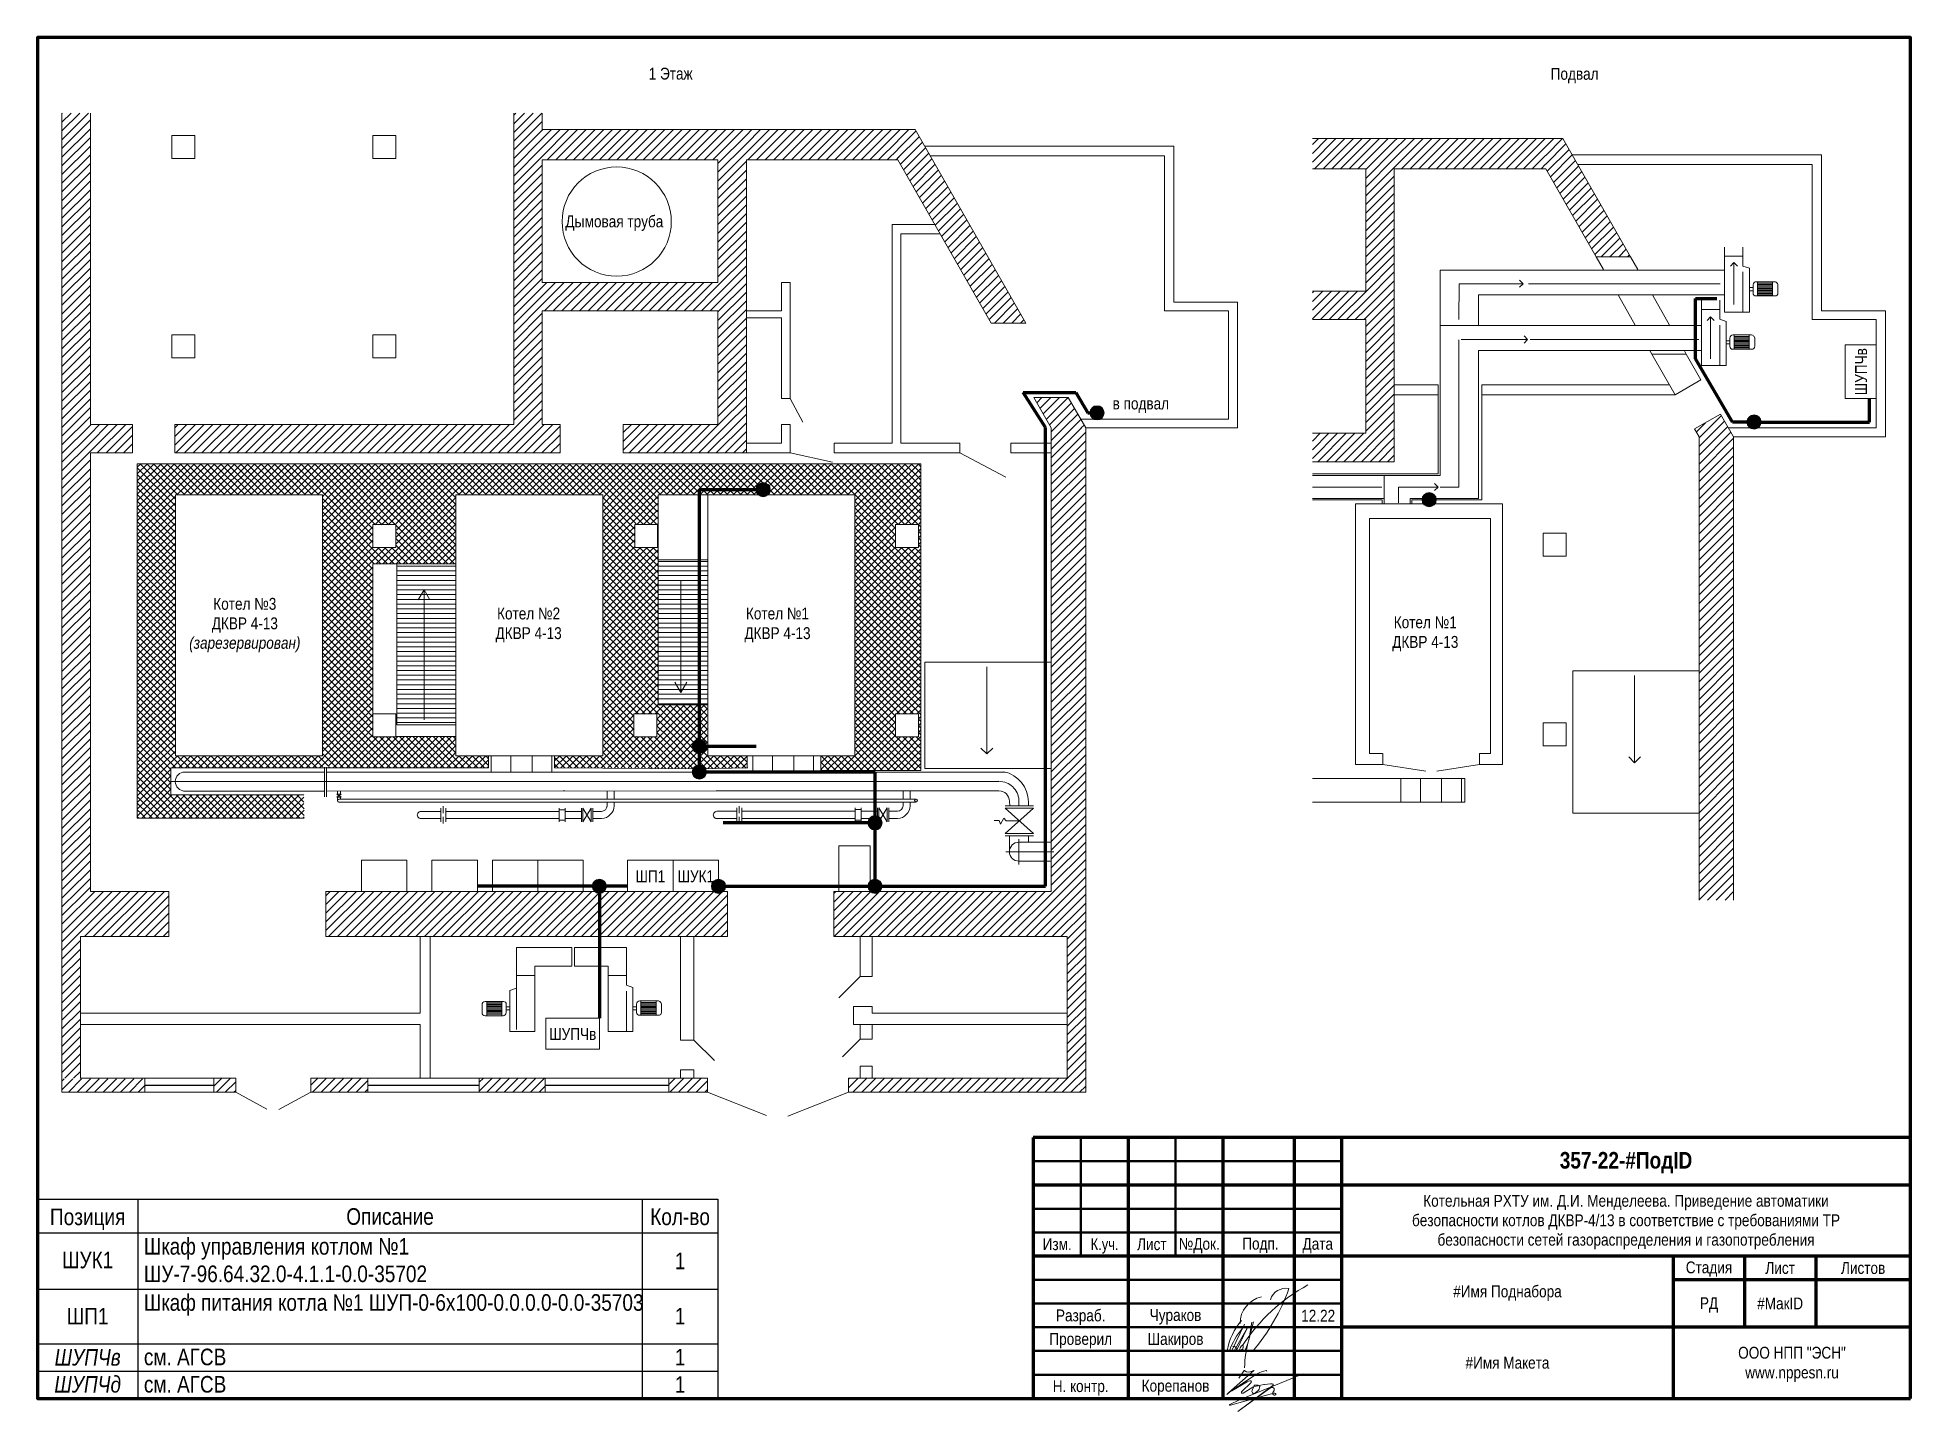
# Model space of a CAD drawing. Header units: millimetres. Extents: x -6000 to 26000, y -6000 to 26000.
# Drawn here: x 20 to 415, y -616.3 to -326.5 of the extents above; entities that cross this region are included whole.
import ezdxf

# ---------------------------------------------------------------- set-up
doc = ezdxf.new("R2010")
doc.units = ezdxf.units.MM
doc.header["$MEASUREMENT"] = 0
doc.linetypes.add('Штрихпунктирная (_2)', pattern=[3000, 1500, -750, 0, -750])
for name, color, linetype, lineweight in [('0_Ном._пера__1', 7, 'Continuous', 15), ('0_Ном._пера__10', 134, 'Continuous', 15), ('0_Ном._пера__12', 15, 'Continuous', 15), ('0_Ном._пера__21', 7, 'Continuous', 30), ('0_Ном._пера__241', 7, 'Continuous', 50), ('0_Ном._пера__246', 7, 'Continuous', 100), ('0_Ном._пера__5', 5, 'Continuous', 0), ('2D - Общий_Ном._пера__1', 7, 'Continuous', 15), ('2D - Общий_Ном._пера__21', 7, 'Continuous', 30), ('2D - Общий_Ном._пера__246', 7, 'Continuous', 100), ('Аннотация - Текст_Ном._пера__1', 7, 'Continuous', 15)]:
    doc.layers.add(name, color=color, linetype=linetype, lineweight=lineweight)
doc.layers.add('0_Ном._пера__17', color=7, linetype='Continuous', lineweight=15, true_color=0xcaca00)
doc.layers.add('0_Ном._пера__9', color=7, linetype='Continuous', lineweight=15, true_color=0x3dad99)
doc.layers.add('2D - Общий', color=7, linetype='Continuous')
doc.styles.add('СГЕНЕРИР_СТИЛЬ_1', font='')
doc.styles.add('СГЕНЕРИР_СТИЛЬ_2', font='')
doc.styles.add('СГЕНЕРИР_СТИЛЬ_4', font='')
doc.styles.get('СГЕНЕРИР_СТИЛЬ_1').set_extended_font_data('Arial Narrow')
doc.styles.get('СГЕНЕРИР_СТИЛЬ_2').set_extended_font_data('Arial Narrow', italic=True)
doc.styles.get('СГЕНЕРИР_СТИЛЬ_4').set_extended_font_data('Arial Narrow', bold=True)
doc.linetypes.add('От Руки', pattern='A,0,[2,РђР“РЎР’11.Shx,S=0.15873,R=0,X=0,Y=5.01444e-18],-20,0', length=20)
doc.linetypes.add('От руки (1_2)', pattern='A,0,[1,РђР“РЎР’11.Shx,S=158.730159,R=0,X=0,Y=4.80171e-15],-20000,0', length=20000)
pattern_1 = [(45, (0, 0), (-0.9192388, 0.9192388), [])]
pattern_2 = [(0, (0, 0), (0, 1), [])]
pattern_3 = [(45, (0, 0), (-0.7071068, 0.7071068), []), (135, (0, 0), (0.7071068, 0.7071068), [])]

msp = doc.modelspace()

# ---------------------------------------------------------------- texts
at = {"layer": '0_Ном._пера__1', "color": 7, "linetype": 'Continuous', "lineweight": 15, "attachment_point": 5}
for s, insert, char_height, style in [('\\A1;{\\pqc;\\fArial Narrow|b0|i0|c204|p34;Дымовая труба}', (141.65, -365.67), 2.5, 'СГЕНЕРИР_СТИЛЬ_1'), ('\\A1;{\\pqc;\\fArial Narrow|b1|i0|c204|p34;357-22\\fArial Narrow|b1|i0|c204|p34;-\\fArial Narrow|b1|i0|c204|p34;#ПодID}', (355, -563.79), 3.5, 'СГЕНЕРИР_СТИЛЬ_4'), ('\\A1;{\\pqc;\\fArial Narrow|b0|i0|c204|p34;Изм.}', (235.04, -580.99), 2.5, 'СГЕНЕРИР_СТИЛЬ_1'), ('\\A1;{\\W0.950000x;\\pqc;\\fArial Narrow|b0|i0|c204|p34;К.уч.}', (245.04, -581.34), 2.5, 'СГЕНЕРИР_СТИЛЬ_1'), ('\\A1;{\\pqc;\\fArial Narrow|b0|i0|c204|p34;Лист}', (255, -580.99), 2.5, 'СГЕНЕРИР_СТИЛЬ_1'), ('\\A1;{\\pqc;\\fArial Narrow|b0|i0|c204|p34;№Док.}', (265, -581.26), 2.5, 'СГЕНЕРИР_СТИЛЬ_1'), ('\\A1;{\\pqc;\\fArial Narrow|b0|i0|c204|p34; Подп.}', (277.5, -581.23), 2.5, 'СГЕНЕРИР_СТИЛЬ_1'), ('\\A1;{\\pqc;\\fArial Narrow|b0|i0|c204|p34;Дата}', (290, -581.26), 2.5, 'СГЕНЕРИР_СТИЛЬ_1'), ('\\A1;{\\pqc;\\fArial Narrow|b0|i0|c204|p34;Стадия}', (372.5, -586.23), 2.5, 'СГЕНЕРИР_СТИЛЬ_1'), ('\\A1;{\\pqc;\\fArial Narrow|b0|i0|c204|p34;Лист}', (387.5, -586.01), 2.5, 'СГЕНЕРИР_СТИЛЬ_1'), ('\\A1;{\\pqc;\\fArial Narrow|b0|i0|c204|p34;Листов}', (405, -586.01), 2.5, 'СГЕНЕРИР_СТИЛЬ_1'), ('\\A1;{\\pqc;\\fArial Narrow|b0|i0|c204|p34;#Имя Поднабора}', (330, -591.31), 2.5, 'СГЕНЕРИР_СТИЛЬ_1'), ('\\A1;{\\pqc;\\fArial Narrow|b0|i0|c204|p34;РД}', (372.5, -593.78), 2.5, 'СГЕНЕРИР_СТИЛЬ_1'), ('\\A1;{\\pqc;\\fArial Narrow|b0|i0|c204|p34;#МакID}', (387.5, -593.49), 2.5, 'СГЕНЕРИР_СТИЛЬ_1'), ('\\A1;{\\pqc;\\fArial Narrow|b0|i0|c204|p34;#Имя Макета}', (330, -605.99), 2.5, 'СГЕНЕРИР_СТИЛЬ_1')]:
    msp.add_mtext(s, dxfattribs=dict(at, insert=insert, char_height=char_height, style=style))
at = {"layer": '0_Ном._пера__1', "color": 7, "linetype": 'Continuous', "lineweight": 15, "char_height": 2.5, "attachment_point": 5, "style": 'СГЕНЕРИР_СТИЛЬ_1'}
for s, insert, line_spacing_factor in [('\\A1;{\\pqc;\\fArial Narrow|b0|i0|c204|p34;Котел №\\fArial Narrow|b0|i0|c204|p34;3\\fArial Narrow|b0|i0|c204|p34; \\P\\pqc;\\fArial Narrow|b0|i0|c204|p34;ДКВР 4-13\\P\\pqc;\\fArial Narrow|b0|i1|c204|p34;(зарезервирован)}', (63.73, -450.43), 0.986435), ('\\A1;{\\pqc;\\fArial Narrow|b0|i0|c204|p34;Котел №\\fArial Narrow|b0|i0|c204|p34;2\\fArial Narrow|b0|i0|c204|p34; \\P\\pqc;\\fArial Narrow|b0|i0|c204|p34;ДКВР 4-13}', (123.58, -450.41), 0.99395), ('\\A1;{\\pqc;\\fArial Narrow|b0|i0|c204|p34;Котел \\fArial Narrow|b0|i0|c204|p34;№1\\fArial Narrow|b0|i0|c204|p34; \\P\\pqc;\\fArial Narrow|b0|i0|c204|p34;ДКВР 4-13}', (176.06, -450.41), 0.99395), ('\\A1;{\\pqc;\\fArial Narrow|b0|i0|c204|p34;Котел \\fArial Narrow|b0|i0|c204|p34;№1\\fArial Narrow|b0|i0|c204|p34; \\P\\pqc;\\fArial Narrow|b0|i0|c204|p34;ДКВР 4-13}', (312.67, -452.26), 0.99395), ('\\A1;{\\pqc;\\fArial Narrow|b0|i0|c204|p34;ООО НПП "ЭСН"\\P\\pqc;\\fArial Narrow|b0|i0|c204|p34;www.nppesn.ru}', (390, -606.32), 0.996855)]:
    msp.add_mtext(s, dxfattribs=dict(at, insert=insert, line_spacing_factor=line_spacing_factor))
at = {"layer": '0_Ном._пера__1', "color": 7, "linetype": 'Continuous', "lineweight": 15, "insert": (355, -576.31), "char_height": 2.5, "width": 102.1134, "attachment_point": 5, "line_spacing_factor": 0.984993, "style": 'СГЕНЕРИР_СТИЛЬ_1'}
msp.add_mtext('\\A1;{\\pqc;\\fArial Narrow|b0|i0|c204|p34;Котельная РХТУ им. Д.И. Менделеева. Приведение автоматики безопасности котлов ДКВР-4/13 в соответствие с требованиями ТР безопасности сетей газораспределения и газопотребления}', dxfattribs=at)
at = {"layer": 'Аннотация - Текст_Ном._пера__1', "color": 7, "linetype": 'Continuous', "lineweight": 15}
for s, insert, char_height, attachment_point, style in [('\\A1;{\\pqc;\\fArial Narrow|b0|i0|c204|p34;1 Этаж}', (153.53, -332.88), 2.5, 2, 'СГЕНЕРИР_СТИЛЬ_1'), ('\\A1;{\\pqc;\\fArial Narrow|b0|i0|c204|p34;Подвал}', (344.16, -332.92), 2.5, 2, 'СГЕНЕРИР_СТИЛЬ_1'), ('\\A1;{\\pqc;\\fArial Narrow|b0|i0|c204|p34;в подвал}', (252.68, -402.44), 2.5, 2, 'СГЕНЕРИР_СТИЛЬ_1'), ('\\A1;{\\pqc;\\fArial Narrow|b0|i0|c204|p34;Ш\\fArial Narrow|b0|i0|c204|p34;П\\fArial Narrow|b0|i0|c204|p34;1}', (149.25, -502.14), 2.5, 2, 'СГЕНЕРИР_СТИЛЬ_1'), ('\\A1;{\\pqc;\\fArial Narrow|b0|i0|c204|p34;ШУК1}', (158.83, -502.14), 2.5, 2, 'СГЕНЕРИР_СТИЛЬ_1'), ('\\A1;{\\pqc;\\fArial Narrow|b0|i0|c204|p34;ШУПЧв}', (132.88, -535.41), 2.5, 2, 'СГЕНЕРИР_СТИЛЬ_1'), ('\\A1;{\\pqc;\\fArial Narrow|b0|i0|c204|p34;Позиция}', (30.59, -573.46), 3.5, 2, 'СГЕНЕРИР_СТИЛЬ_1'), ('\\A1;{\\pqc;\\fArial Narrow|b0|i0|c204|p34;Описание}', (94.35, -573.39), 3.5, 2, 'СГЕНЕРИР_СТИЛЬ_1'), ('\\A1;{\\pqc;\\fArial Narrow|b0|i0|c204|p34;Кол\\fArial Narrow|b0|i0|c204|p34;-во}', (155.52, -573.45), 3.5, 2, 'СГЕНЕРИР_СТИЛЬ_1'), ('\\A1;{\\pqc;\\fArial Narrow|b0|i0|c204|p34;ШУК1}', (30.59, -582.56), 3.5, 2, 'СГЕНЕРИР_СТИЛЬ_1'), ('\\A1;{\\pqc;\\fArial Narrow|b0|i0|c204|p34;1}', (155.52, -582.75), 3.5, 2, 'СГЕНЕРИР_СТИЛЬ_1'), ('\\A1;{\\pqc;\\fArial Narrow|b0|i0|c204|p34;ШП1}', (30.59, -594.41), 3.5, 2, 'СГЕНЕРИР_СТИЛЬ_1'), ('\\A1;{\\pqc;\\fArial Narrow|b0|i0|c204|p34;1}', (155.52, -594.41), 3.5, 2, 'СГЕНЕРИР_СТИЛЬ_1'), ('\\A1;{\\pqc;\\fArial Narrow|b0|i0|c204|p34;Разраб.}', (240, -594.75), 2.5, 2, 'СГЕНЕРИР_СТИЛЬ_1'), ('\\A1;{\\pqc;\\fArial Narrow|b0|i0|c204|p34;Чураков}', (260, -594.67), 2.5, 2, 'СГЕНЕРИР_СТИЛЬ_1'), ('\\A1;{\\pqc;\\fArial Narrow|b0|i0|c204|p34;12.22}', (290.08, -594.81), 2.5, 2, 'СГЕНЕРИР_СТИЛЬ_1'), ('\\A1;{\\pqc;\\fArial Narrow|b0|i0|c204|p34;Проверил}', (240, -599.71), 2.5, 2, 'СГЕНЕРИР_СТИЛЬ_1'), ('\\A1;{\\pqc;\\fArial Narrow|b0|i0|c204|p34;Шакиров}', (260, -599.71), 2.5, 2, 'СГЕНЕРИР_СТИЛЬ_1'), ('\\A1;{\\pqc;\\fArial Narrow|b0|i1|c204|p34;ШУПЧв}', (30.59, -603.07), 3.5, 2, 'СГЕНЕРИР_СТИЛЬ_2'), ('\\A1;{\\pql;\\fArial Narrow|b0|i0|c204|p34;см. АГСВ}', (42.45, -603.01), 3.5, 1, 'СГЕНЕРИР_СТИЛЬ_1'), ('\\A1;{\\pqc;\\fArial Narrow|b0|i0|c204|p34;1}', (155.52, -603.05), 3.5, 2, 'СГЕНЕРИР_СТИЛЬ_1'), ('\\A1;{\\pqc;\\fArial Narrow|b0|i1|c204|p34;ШУПЧ\\fArial Narrow|b0|i1|c204|p34;д}', (30.59, -608.77), 3.5, 2, 'СГЕНЕРИР_СТИЛЬ_2'), ('\\A1;{\\pql;\\fArial Narrow|b0|i0|c204|p34;см. АГСВ}', (42.45, -608.77), 3.5, 1, 'СГЕНЕРИР_СТИЛЬ_1'), ('\\A1;{\\pqc;\\fArial Narrow|b0|i0|c204|p34;1}', (155.52, -608.82), 3.5, 2, 'СГЕНЕРИР_СТИЛЬ_1'), ('\\A1;{\\pqc;\\fArial Narrow|b0|i0|c204|p34;Н. контр.}', (240, -609.66), 2.5, 2, 'СГЕНЕРИР_СТИЛЬ_1'), ('\\A1;{\\pqc;\\fArial Narrow|b0|i0|c204|p34;Корепанов}', (260, -609.58), 2.5, 2, 'СГЕНЕРИР_СТИЛЬ_1')]:
    msp.add_mtext(s, dxfattribs=dict(at, insert=insert, char_height=char_height, attachment_point=attachment_point, style=style))
at = {"layer": 'Аннотация - Текст_Ном._пера__1', "color": 7, "linetype": 'Continuous', "lineweight": 15, "insert": (403.32, -396.99), "char_height": 2.5, "attachment_point": 2, "rotation": 90, "style": 'СГЕНЕРИР_СТИЛЬ_1'}
msp.add_mtext('\\A1;{\\pqc;\\fArial Narrow|b0|i0|c204|p34;ШУПЧв}', dxfattribs=at)
at = {"layer": 'Аннотация - Текст_Ном._пера__1', "color": 7, "linetype": 'Continuous', "lineweight": 15, "char_height": 3.5, "width": 105.0818, "attachment_point": 1, "style": 'СГЕНЕРИР_СТИЛЬ_1'}
for s, insert, line_spacing_factor in [('\\A1;{\\pql;\\fArial Narrow|b0|i0|c204|p34;Шкаф \\fArial Narrow|b0|i0|c204|p34;управления котлом №1\\fArial Narrow|b0|i0|c204|p34; ШУ-7-96.64.32.0-4.1.1-0.0-35702}', (42.45, -579.68), 0.992811), ('\\A1;{\\pql;\\fArial Narrow|b0|i0|c204|p34;Шкаф \\fArial Narrow|b0|i0|c204|p34;питания\\fArial Narrow|b0|i0|c204|p34; котл\\fArial Narrow|b0|i0|c204|p34;а\\fArial Narrow|b0|i0|c204|p34; №\\fArial Narrow|b0|i0|c204|p34;1\\fArial Narrow|b0|i0|c204|p34; ШУП-0-6х100-0.0.0.0-0.0-35703}', (42.45, -591.52), 4)]:
    msp.add_mtext(s, dxfattribs=dict(at, insert=insert, line_spacing_factor=line_spacing_factor))

# ---------------------------------------------------------------- blocks, each defined once
blk = doc.blocks.new('Линия_1', base_point=(356.81, -461.08))
at = {"layer": '0_Ном._пера__1', "color": 7, "linetype": 'Continuous', "lineweight": 15}
for p, q in [((356.81, -461.08), (356.81, -479.45)), ((356.81, -479.45), (355.56, -478.2)), ((356.81, -479.45), (358.06, -478.2))]:
    blk.add_line(p, q, dxfattribs=at)
blk = doc.blocks.new('Линия_2', base_point=(372.84, -394.3))
at = {"layer": '0_Ном._пера__10', "color": 134, "linetype": 'Continuous', "lineweight": 15}
for p, q in [((372.84, -385.44), (372.09, -386.19)), ((372.84, -394.3), (372.84, -385.44)), ((372.84, -385.44), (373.59, -386.19))]:
    blk.add_line(p, q, dxfattribs=at)
blk = doc.blocks.new('Линия_3', base_point=(377.77, -382.85))
at = {"layer": '0_Ном._пера__10', "color": 134, "linetype": 'Continuous', "lineweight": 15}
for p, q in [((377.77, -373.98), (377.02, -374.73)), ((377.77, -382.85), (377.77, -373.98)), ((377.77, -373.98), (378.52, -374.73))]:
    blk.add_line(p, q, dxfattribs=at)
blk = doc.blocks.new('Линия_4', base_point=(319.78, -378.44))
at = {"layer": '0_Ном._пера__12', "color": 15, "linetype": 'Штрихпунктирная (_2)', "lineweight": 15}
blk.add_line((319.78, -378.44), (333.31, -378.44), dxfattribs=at)
at = {"layer": '0_Ном._пера__12', "color": 15, "linetype": 'Continuous', "lineweight": 15}
for q in [(332.56, -377.69), (332.56, -379.19)]:
    blk.add_line((333.31, -378.44), q, dxfattribs=at)
blk = doc.blocks.new('Линия_5', base_point=(320.2, -390.19))
at = {"layer": '0_Ном._пера__12', "color": 15, "linetype": 'Штрихпунктирная (_2)', "lineweight": 15}
blk.add_line((320.2, -390.19), (334.24, -390.19), dxfattribs=at)
at = {"layer": '0_Ном._пера__12', "color": 15, "linetype": 'Continuous', "lineweight": 15}
for q in [(333.49, -389.44), (333.49, -390.94)]:
    blk.add_line((334.24, -390.19), q, dxfattribs=at)
blk = doc.blocks.new('Линия_6', base_point=(306.99, -421.31))
at = {"layer": '0_Ном._пера__12', "color": 15, "linetype": 'Штрихпунктирная (_2)', "lineweight": 15}
blk.add_line((306.99, -421.31), (315.37, -421.32), dxfattribs=at)
at = {"layer": '0_Ном._пера__12', "color": 15, "linetype": 'Continuous', "lineweight": 15}
for q in [(314.61, -422.07), (314.62, -420.57)]:
    blk.add_line((315.37, -421.32), q, dxfattribs=at)
blk = doc.blocks.new('Линия_7', base_point=(220.21, -459.23))
at = {"layer": '0_Ном._пера__1', "color": 7, "linetype": 'Continuous', "lineweight": 15}
for p, q in [((220.21, -459.23), (220.21, -477.6)), ((220.21, -477.6), (218.96, -476.35)), ((220.21, -477.6), (221.46, -476.35))]:
    blk.add_line(p, q, dxfattribs=at)
blk = doc.blocks.new('Линия_8', base_point=(101.52, -470.41))
at = {"layer": '0_Ном._пера__1', "color": 7, "linetype": 'Continuous', "lineweight": 15}
for p, q in [((101.52, -442.96), (100.27, -445.12)), ((101.52, -470.41), (101.52, -442.96)), ((101.52, -442.96), (102.77, -445.12))]:
    blk.add_line(p, q, dxfattribs=at)
blk = doc.blocks.new('Линия_9', base_point=(155.67, -441.14))
at = {"layer": '0_Ном._пера__1', "color": 7, "linetype": 'Continuous', "lineweight": 15}
for p, q in [((155.67, -441.14), (155.67, -464.63)), ((155.67, -464.63), (154.42, -462.47)), ((155.67, -464.63), (156.92, -462.47))]:
    blk.add_line(p, q, dxfattribs=at)
blk = doc.blocks.new('Линия_10', base_point=(144.46, -505.49))
at = {"layer": '2D - Общий', "linetype": 'Continuous', "lineweight": 0, "true_color": 0x000000}
blk.add_hatch(color=18, dxfattribs=at).paths.add_polyline_path([(137, -505.49), (137.12, -506.06), (137.44, -506.55), (137.93, -506.87), (138.5, -506.99), (139.08, -506.87), (139.56, -506.55), (139.89, -506.06), (140, -505.49), (139.89, -504.91), (139.56, -504.43), (139.08, -504.1), (138.5, -503.99), (137.93, -504.1), (137.44, -504.43), (137.12, -504.91)])
at = {"layer": '2D - Общий_Ном._пера__1', "color": 7, "linetype": 'Continuous', "lineweight": 15}
blk.add_circle((138.5, -505.49), 1.5, dxfattribs=at)
at = {"layer": '2D - Общий_Ном._пера__246', "color": 7, "linetype": 'Continuous', "lineweight": 100}
blk.add_line((144.46, -505.49), (140, -505.49), dxfattribs=at)
blk = doc.blocks.new('Линия_11', base_point=(163.62, -505.49))
at = {"layer": '2D - Общий', "linetype": 'Continuous', "lineweight": 0, "true_color": 0x000000}
blk.add_hatch(color=18, dxfattribs=at).paths.add_polyline_path([(162.12, -505.49), (162.23, -506.06), (162.56, -506.55), (163.05, -506.87), (163.62, -506.99), (164.19, -506.87), (164.68, -506.55), (165.01, -506.06), (165.12, -505.49), (165.01, -504.91), (164.68, -504.43), (164.19, -504.1), (163.62, -503.99), (163.05, -504.1), (162.56, -504.43), (162.23, -504.91)])
at = {"layer": '2D - Общий_Ном._пера__1', "color": 7, "linetype": 'Continuous', "lineweight": 15}
blk.add_circle((163.62, -505.49), 1.5, dxfattribs=at)
at = {"layer": '2D - Общий_Ном._пера__246', "color": 7, "linetype": 'Continuous', "lineweight": 100}
blk.add_line((165.12, -505.49), (232.55, -505.49), dxfattribs=at)
blk = doc.blocks.new('Линия_12', base_point=(241.51, -405.66))
at = {"layer": '2D - Общий', "linetype": 'Continuous', "lineweight": 0, "true_color": 0x000000}
blk.add_hatch(color=18, dxfattribs=at).paths.add_polyline_path([(241.96, -405.66), (242.07, -406.23), (242.4, -406.72), (242.88, -407.04), (243.46, -407.16), (244.03, -407.04), (244.52, -406.72), (244.84, -406.23), (244.96, -405.66), (244.84, -405.08), (244.52, -404.59), (244.03, -404.27), (243.46, -404.16), (242.88, -404.27), (242.4, -404.59), (242.07, -405.08)])
at = {"layer": '2D - Общий_Ном._пера__1', "color": 7, "linetype": 'Continuous', "lineweight": 15}
blk.add_circle((243.46, -405.66), 1.5, dxfattribs=at)
at = {"layer": '2D - Общий_Ном._пера__246', "color": 7, "linetype": 'Continuous', "lineweight": 100}
blk.add_line((241.51, -405.66), (241.96, -405.66), dxfattribs=at)
blk = doc.blocks.new('Линия_13', base_point=(382, -407.61))
at = {"layer": '2D - Общий', "linetype": 'Continuous', "lineweight": 0, "true_color": 0x000000}
blk.add_hatch(color=18, dxfattribs=at).paths.add_polyline_path([(380.5, -407.61), (380.62, -408.18), (380.94, -408.67), (381.43, -409), (382, -409.11), (382.58, -409), (383.06, -408.67), (383.39, -408.18), (383.5, -407.61), (383.39, -407.04), (383.06, -406.55), (382.58, -406.22), (382, -406.11), (381.43, -406.22), (380.94, -406.55), (380.62, -407.04)])
at = {"layer": '2D - Общий_Ном._пера__1', "color": 7, "linetype": 'Continuous', "lineweight": 15}
blk.add_circle((382, -407.61), 1.5, dxfattribs=at)
at = {"layer": '2D - Общий_Ном._пера__246', "color": 7, "linetype": 'Continuous', "lineweight": 100}
blk.add_line((383.5, -407.61), (406.35, -407.61), dxfattribs=at)
blk = doc.blocks.new('Линия_14', base_point=(196.64, -505.49))
at = {"layer": '2D - Общий', "linetype": 'Continuous', "lineweight": 0, "true_color": 0x000000}
for points in [[(195.14, -492.12), (195.25, -492.69), (195.58, -493.18), (196.06, -493.51), (196.64, -493.62), (197.21, -493.51), (197.7, -493.18), (198.02, -492.69), (198.14, -492.12), (198.02, -491.55), (197.7, -491.06), (197.21, -490.73), (196.64, -490.62), (196.06, -490.73), (195.58, -491.06), (195.25, -491.55)], [(195.14, -505.49), (195.25, -506.06), (195.58, -506.55), (196.06, -506.87), (196.64, -506.99), (197.21, -506.87), (197.7, -506.55), (198.02, -506.06), (198.14, -505.49), (198.02, -504.91), (197.7, -504.43), (197.21, -504.1), (196.64, -503.99), (196.06, -504.1), (195.58, -504.43), (195.25, -504.91)]]:
    blk.add_hatch(color=18, dxfattribs=at).paths.add_polyline_path(points)
at = {"layer": '2D - Общий_Ном._пера__1', "color": 7, "linetype": 'Continuous', "lineweight": 15}
for centre in [(196.64, -492.12), (196.64, -505.49)]:
    blk.add_circle(centre, 1.5, dxfattribs=at)
at = {"layer": '2D - Общий_Ном._пера__246', "color": 7, "linetype": 'Continuous', "lineweight": 100}
blk.add_line((196.64, -503.99), (196.64, -493.62), dxfattribs=at)
blk = doc.blocks.new('Линия_15', base_point=(159.58, -481.41))
at = {"layer": '2D - Общий', "linetype": 'Continuous', "lineweight": 0, "true_color": 0x000000}
blk.add_hatch(color=18, dxfattribs=at).paths.add_polyline_path([(158.08, -481.41), (158.19, -481.98), (158.52, -482.47), (159, -482.79), (159.58, -482.91), (160.15, -482.79), (160.64, -482.47), (160.96, -481.98), (161.08, -481.41), (160.96, -480.83), (160.64, -480.35), (160.15, -480.02), (159.58, -479.91), (159, -480.02), (158.52, -480.35), (158.19, -480.83)])
at = {"layer": '2D - Общий_Ном._пера__1', "color": 7, "linetype": 'Continuous', "lineweight": 15}
blk.add_circle((159.58, -481.41), 1.5, dxfattribs=at)
at = {"layer": '2D - Общий_Ном._пера__246', "color": 7, "linetype": 'Continuous', "lineweight": 100}
blk.add_line((159.58, -479.91), (159.58, -440.83), dxfattribs=at)
blk = doc.blocks.new('Линия_16', base_point=(159.58, -475.99))
at = {"layer": '2D - Общий', "linetype": 'Continuous', "lineweight": 0, "true_color": 0x000000}
blk.add_hatch(color=18, dxfattribs=at).paths.add_polyline_path([(158.08, -475.99), (158.19, -476.57), (158.52, -477.06), (159, -477.38), (159.58, -477.49), (160.15, -477.38), (160.64, -477.06), (160.96, -476.57), (161.08, -475.99), (160.96, -475.42), (160.64, -474.93), (160.15, -474.61), (159.58, -474.49), (159, -474.61), (158.52, -474.93), (158.19, -475.42)])
at = {"layer": '2D - Общий_Ном._пера__1', "color": 7, "linetype": 'Continuous', "lineweight": 15}
blk.add_circle((159.58, -475.99), 1.5, dxfattribs=at)
at = {"layer": '2D - Общий_Ном._пера__246', "color": 7, "linetype": 'Continuous', "lineweight": 100}
blk.add_line((161.08, -475.99), (171.59, -475.99), dxfattribs=at)
blk = doc.blocks.new('Линия_17', base_point=(159.58, -421.86))
at = {"layer": '2D - Общий', "linetype": 'Continuous', "lineweight": 0, "true_color": 0x000000}
blk.add_hatch(color=18, dxfattribs=at).paths.add_polyline_path([(171.53, -421.86), (171.64, -422.44), (171.96, -422.92), (172.45, -423.25), (173.03, -423.36), (173.6, -423.25), (174.09, -422.92), (174.41, -422.44), (174.53, -421.86), (174.41, -421.29), (174.09, -420.8), (173.6, -420.48), (173.03, -420.36), (172.45, -420.48), (171.96, -420.8), (171.64, -421.29)])
at = {"layer": '2D - Общий_Ном._пера__1', "color": 7, "linetype": 'Continuous', "lineweight": 15}
blk.add_circle((173.03, -421.86), 1.5, dxfattribs=at)
at = {"layer": '2D - Общий_Ном._пера__246', "color": 7, "linetype": 'Continuous', "lineweight": 100}
blk.add_line((159.58, -421.86), (171.53, -421.86), dxfattribs=at)
blk = doc.blocks.new('Линия_18', base_point=(312.77, -423.98))
at = {"layer": '2D - Общий', "linetype": 'Continuous', "lineweight": 0, "true_color": 0x000000}
blk.add_hatch(color=18, dxfattribs=at).paths.add_polyline_path([(311.98, -423.98), (312.09, -424.56), (312.42, -425.04), (312.9, -425.37), (313.48, -425.48), (314.05, -425.37), (314.54, -425.04), (314.86, -424.56), (314.98, -423.98), (314.86, -423.41), (314.54, -422.92), (314.05, -422.6), (313.48, -422.48), (312.9, -422.6), (312.42, -422.92), (312.09, -423.41)])
at = {"layer": '2D - Общий_Ном._пера__1', "color": 7, "linetype": 'Continuous', "lineweight": 15}
blk.add_circle((313.48, -423.98), 1.5, dxfattribs=at)
at = {"layer": '2D - Общий_Ном._пера__246', "color": 7, "linetype": 'Continuous', "lineweight": 100}
blk.add_line((312.77, -423.98), (313.48, -423.98), dxfattribs=at)

# ---------------------------------------------------------------- hatches: boundary and pattern name
at = {"layer": '0_Ном._пера__17', "linetype": 'Continuous', "lineweight": 15, "true_color": 0xcaca00}
h = msp.add_hatch(dxfattribs=at)
h.set_pattern_fill('Кирпич_обыкновенный', color=52, style=0, pattern_type=2)
h.set_pattern_definition(pattern_1)
h.paths.add_polyline_path([(31.15, -506.58), (25.15, -506.58), (25.15, -342.45), (31.15, -342.45)])
h = msp.add_hatch(dxfattribs=at)
h.set_pattern_fill('Кирпич_обыкновенный', color=52, style=0, pattern_type=2)
h.set_pattern_definition(pattern_1)
h.paths.add_polyline_path([(120.43, -342.45), (126.43, -342.45), (126.43, -408.13), (120.43, -408.13)])
h = msp.add_hatch(dxfattribs=at)
h.set_pattern_fill('Кирпич_обыкновенный', color=52, style=0, pattern_type=2)
h.set_pattern_definition(pattern_1)
h.paths.add_polyline_path([(126.43, -345.94), (163.51, -345.94), (163.51, -352.34), (126.43, -352.34)])
h = msp.add_hatch(dxfattribs=at)
h.set_pattern_fill('Кирпич_обыкновенный', color=52, style=0, pattern_type=2)
h.set_pattern_definition(pattern_1)
h.paths.add_polyline_path([(169.51, -408.13), (163.51, -408.13), (163.51, -345.94), (169.51, -345.94)])
h = msp.add_hatch(dxfattribs=at)
h.set_pattern_fill('Кирпич_обыкновенный', color=52, style=0, pattern_type=2)
h.set_pattern_definition(pattern_1)
h.paths.add_polyline_path([(169.51, -352.34), (201.43, -352.34), (201.43, -345.94), (169.51, -345.94)])
h = msp.add_hatch(dxfattribs=at)
h.set_pattern_fill('Кирпич_обыкновенный', color=52, style=0, pattern_type=2)
h.set_pattern_definition(pattern_1)
h.paths.add_polyline_path([(201.47, -352.34), (221.15, -386.73), (228.4, -386.73), (205.06, -345.94), (201.43, -345.94)])
h = msp.add_hatch(dxfattribs=at)
h.set_pattern_fill('Кирпич_обыкновенный', color=52, style=0, pattern_type=2)
h.set_pattern_definition(pattern_1)
h.paths.add_polyline_path([(201.31, -351.64), (201.43, -352.1), (201.82, -351.88), (201.35, -351.4)])
h = msp.add_hatch(dxfattribs=at)
h.set_pattern_fill('Кирпич_обыкновенный', color=52, style=0, pattern_type=2)
h.set_pattern_definition(pattern_1)
h.paths.add_polyline_path([(288.85, -347.79), (300.12, -347.79), (300.12, -354.19), (288.85, -354.19)])
h = msp.add_hatch(dxfattribs=at)
h.set_pattern_fill('Кирпич_обыкновенный', color=52, style=0, pattern_type=2)
h.set_pattern_definition(pattern_1)
h.paths.add_polyline_path([(306.12, -409.97), (300.12, -409.97), (300.12, -347.79), (306.12, -347.79)])
h = msp.add_hatch(dxfattribs=at)
h.set_pattern_fill('Кирпич_обыкновенный', color=52, style=0, pattern_type=2)
h.set_pattern_definition(pattern_1)
h.paths.add_polyline_path([(306.12, -354.19), (338.04, -354.19), (338.04, -347.79), (306.12, -347.79)])
h = msp.add_hatch(dxfattribs=at)
h.set_pattern_fill('Кирпич_обыкновенный', color=52, style=0, pattern_type=2)
h.set_pattern_definition(pattern_1)
h.paths.add_polyline_path([(338.07, -354.19), (348.69, -372.74), (355.94, -372.74), (341.67, -347.79), (338.04, -347.79)])
h = msp.add_hatch(dxfattribs=at)
h.set_pattern_fill('Кирпич_обыкновенный', color=52, style=0, pattern_type=2)
h.set_pattern_definition(pattern_1)
h.paths.add_polyline_path([(337.91, -353.48), (338.04, -353.95), (338.43, -353.73), (337.95, -353.25)])
h = msp.add_hatch(dxfattribs=at)
h.set_pattern_fill('Кирпич_обыкновенный', color=52, style=0, pattern_type=2)
h.set_pattern_definition(pattern_1)
h.paths.add_polyline_path([(126.43, -378.16), (163.51, -378.16), (163.51, -384.16), (126.43, -384.16)])
h = msp.add_hatch(dxfattribs=at)
h.set_pattern_fill('Кирпич_обыкновенный', color=52, style=0, pattern_type=2)
h.set_pattern_definition(pattern_1)
h.paths.add_polyline_path([(288.85, -380.01), (300.12, -380.01), (300.12, -386.01), (288.85, -386.01)])
h = msp.add_hatch(dxfattribs=at)
h.set_pattern_fill('Кирпич__фасад_', color=52, style=0, pattern_type=2)
h.set_pattern_definition([])
h.paths.add_polyline_path([(360.44, -393.28), (365.35, -401.84), (370.81, -398.72), (367.7, -393.28)])
h = msp.add_hatch(dxfattribs=at)
h.set_pattern_fill('Кирпич_обыкновенный', color=52, style=0, pattern_type=2)
h.set_pattern_definition(pattern_1)
h.paths.add_polyline_path([(230.13, -402.44), (233.81, -408.86), (241.06, -408.86), (237.39, -402.44), (233.76, -402.44)])
h = msp.add_hatch(dxfattribs=at)
h.set_pattern_fill('Кирпич_обыкновенный', color=52, style=0, pattern_type=2)
h.set_pattern_definition(pattern_1)
h.paths.add_polyline_path([(377.67, -508.43), (370.41, -508.43), (370.41, -410.69), (369.47, -409.06), (374.94, -405.93), (377.67, -410.69)])
h = msp.add_hatch(dxfattribs=at)
h.set_pattern_fill('Кирпич_обыкновенный', color=52, style=0, pattern_type=2)
h.set_pattern_definition(pattern_1)
h.paths.add_polyline_path([(31.15, -408.13), (40.06, -408.13), (40.06, -414.13), (31.15, -414.13)])
h = msp.add_hatch(dxfattribs=at)
h.set_pattern_fill('Кирпич_обыкновенный', color=52, style=0, pattern_type=2)
h.set_pattern_definition(pattern_1)
h.paths.add_polyline_path([(48.98, -408.13), (130.21, -408.13), (130.21, -414.13), (48.98, -414.13)])
h = msp.add_hatch(dxfattribs=at)
h.set_pattern_fill('Кирпич_обыкновенный', color=52, style=0, pattern_type=2)
h.set_pattern_definition(pattern_1)
h.paths.add_polyline_path([(143.54, -408.13), (169.51, -408.13), (169.51, -414.13), (143.54, -414.13)])
h = msp.add_hatch(dxfattribs=at)
h.set_pattern_fill('Кирпич_обыкновенный', color=52, style=0, pattern_type=2)
h.set_pattern_definition(pattern_1)
h.paths.add_polyline_path([(241.06, -506.58), (233.8, -506.58), (233.8, -408.84), (241.06, -408.84)])
h = msp.add_hatch(dxfattribs=at)
h.set_pattern_fill('Кирпич_обыкновенный', color=52, style=0, pattern_type=2)
h.set_pattern_definition(pattern_1)
h.paths.add_polyline_path([(288.85, -409.97), (306.12, -409.97), (306.12, -415.97), (288.85, -415.97)])
h = msp.add_hatch(dxfattribs=at)
h.set_pattern_fill('Сталь_просечная__фасад_', color=52, style=0, pattern_type=2)
h.set_pattern_definition(pattern_3)
h.paths.add_polyline_path([(49.09, -480.54), (41.06, -480.54), (41.06, -416.39), (49.09, -416.39)])
h = msp.add_hatch(dxfattribs=at)
h.set_pattern_fill('Сталь_просечная__фасад_', color=52, style=0, pattern_type=2)
h.set_pattern_definition(pattern_3)
h.paths.add_polyline_path([(49.09, -416.39), (205.78, -416.39), (205.78, -422.98), (49.09, -422.98)])
h = msp.add_hatch(dxfattribs=at)
h.set_pattern_fill('Сталь_просечная__фасад_', color=52, style=0, pattern_type=2)
h.set_pattern_definition(pattern_3)
h.paths.add_polyline_path([(206.3, -434.08), (205.78, -434.08), (205.78, -416.39), (206.3, -416.39)])
h = msp.add_hatch(dxfattribs=at)
h.set_pattern_fill('Сталь_просечная__фасад_', color=52, style=0, pattern_type=2)
h.set_pattern_definition(pattern_3)
h.paths.add_polyline_path([(88.95, -477.98), (80.09, -477.98), (80.09, -422.98), (88.95, -422.98)])
h = msp.add_hatch(dxfattribs=at)
h.set_pattern_fill('Сталь_просечная__фасад_', color=52, style=0, pattern_type=2)
h.set_pattern_definition(pattern_3)
h.paths.add_polyline_path([(88.95, -422.98), (95.78, -422.98), (95.78, -429.27), (88.95, -429.27)])
h = msp.add_hatch(dxfattribs=at)
h.set_pattern_fill('Сталь_просечная__фасад_', color=52, style=0, pattern_type=2)
h.set_pattern_definition(pattern_3)
h.paths.add_polyline_path([(95.78, -437.48), (108.23, -437.48), (108.23, -422.98), (95.78, -422.98)])
h = msp.add_hatch(dxfattribs=at)
h.set_pattern_fill('Сталь_просечная__фасад_', color=52, style=0, pattern_type=2)
h.set_pattern_definition(pattern_3)
h.paths.add_polyline_path([(145.76, -474), (139.23, -474), (139.23, -422.98), (145.76, -422.98)])
h = msp.add_hatch(dxfattribs=at)
h.set_pattern_fill('Сталь_просечная__фасад_', color=52, style=0, pattern_type=2)
h.set_pattern_definition(pattern_3)
h.paths.add_polyline_path([(145.95, -434.04), (145.76, -434.04), (145.76, -422.98), (145.95, -422.98)])
h = msp.add_hatch(dxfattribs=at)
h.set_pattern_fill('Сталь_просечная__фасад_', color=52, style=0, pattern_type=2)
h.set_pattern_definition(pattern_3)
h.paths.add_polyline_path([(150.78, -429.2), (145.95, -429.2), (145.95, -422.98), (150.78, -422.98)])
h = msp.add_hatch(dxfattribs=at)
h.set_pattern_fill('Сталь_просечная__фасад_', color=52, style=0, pattern_type=2)
h.set_pattern_definition(pattern_3)
h.paths.add_polyline_path([(192.36, -422.98), (200.95, -422.98), (200.95, -434.04), (192.36, -434.04)])
h = msp.add_hatch(dxfattribs=at)
h.set_pattern_fill('Сталь_просечная__фасад_', color=52, style=0, pattern_type=2)
h.set_pattern_definition(pattern_3)
h.paths.add_polyline_path([(205.78, -429.2), (200.93, -429.2), (200.93, -422.98), (205.78, -422.98)])
h = msp.add_hatch(dxfattribs=at)
h.set_pattern_fill('Сталь_просечная__фасад_', color=52, style=0, pattern_type=2)
h.set_pattern_definition(pattern_3)
h.paths.add_polyline_path([(88.95, -429.27), (90.74, -429.27), (90.74, -434.04), (88.95, -434.04)])
h = msp.add_hatch(dxfattribs=at)
h.set_pattern_fill('Сталь_просечная__фасад_', color=52, style=0, pattern_type=2)
h.set_pattern_definition(pattern_3)
h.paths.add_polyline_path([(95.78, -434.04), (95.58, -434.04), (95.58, -429.2), (95.78, -429.2)])
h = msp.add_hatch(dxfattribs=at)
h.set_pattern_fill('Сталь_просечная__фасад_', color=52, style=0, pattern_type=2)
h.set_pattern_definition(pattern_3)
h.paths.add_polyline_path([(95.78, -437.48), (88.95, -437.48), (88.95, -434.04), (95.78, -434.04)])
h = msp.add_hatch(dxfattribs=at)
h.set_pattern_fill('Сталь_просечная__фасад_', color=52, style=0, pattern_type=2)
h.set_pattern_definition(pattern_3)
h.paths.add_polyline_path([(150.93, -467.21), (145.76, -467.21), (145.76, -434.06), (150.93, -434.06)])
h = msp.add_hatch(dxfattribs=at)
h.set_pattern_fill('Сталь_просечная__фасад_', color=52, style=0, pattern_type=2)
h.set_pattern_definition(pattern_3)
h.paths.add_polyline_path([(206.3, -444.18), (192.36, -444.18), (192.36, -434.08), (206.3, -434.08)])
h = msp.add_hatch(dxfattribs=at)
h.set_pattern_fill('Сталь_просечная__фасад_', color=52, style=0, pattern_type=2)
h.set_pattern_definition(pattern_3)
h.paths.add_polyline_path([(90.74, -474), (88.95, -474), (88.95, -437.48), (90.74, -437.48)])
h = msp.add_hatch(dxfattribs=at)
h.set_pattern_fill('Кирпич__фасад_', color=52, style=0, pattern_type=2)
h.set_pattern_definition(pattern_2)
h.paths.add_polyline_path([(108.23, -471.43), (95.78, -471.43), (95.78, -437.48), (108.23, -437.48)])
h = msp.add_hatch(dxfattribs=at)
h.set_pattern_fill('Кирпич__фасад_', color=52, style=0, pattern_type=2)
h.set_pattern_definition(pattern_2)
h.paths.add_polyline_path([(161.36, -436.69), (150.93, -436.69), (150.93, -467.21), (161.36, -467.21)])
h = msp.add_hatch(dxfattribs=at)
h.set_pattern_fill('Сталь_просечная__фасад_', color=52, style=0, pattern_type=2)
h.set_pattern_definition(pattern_3)
h.paths.add_polyline_path([(192.36, -444.18), (206.3, -444.18), (206.3, -445), (192.36, -445)])
h = msp.add_hatch(dxfattribs=at)
h.set_pattern_fill('Сталь_просечная__фасад_', color=52, style=0, pattern_type=2)
h.set_pattern_definition(pattern_3)
h.paths.add_polyline_path([(192.36, -452.63), (206.3, -452.63), (206.3, -445), (192.36, -445)])
h = msp.add_hatch(dxfattribs=at)
h.set_pattern_fill('Сталь_просечная__фасад_', color=52, style=0, pattern_type=2)
h.set_pattern_definition(pattern_3)
h.paths.add_polyline_path([(200.93, -474), (192.36, -474), (192.36, -452.63), (200.93, -452.63)])
h = msp.add_hatch(dxfattribs=at)
h.set_pattern_fill('Сталь_просечная__фасад_', color=52, style=0, pattern_type=2)
h.set_pattern_definition(pattern_3)
h.paths.add_polyline_path([(200.93, -452.63), (206.3, -452.63), (206.3, -469.17), (200.93, -469.17)])
h = msp.add_hatch(dxfattribs=at)
h.set_pattern_fill('Кирпич__фасад_', color=52, style=0, pattern_type=2)
h.set_pattern_definition([])
h.paths.add_polyline_path([(207.14, -457.78), (233.8, -457.78), (233.8, -480.68), (219.72, -480.68), (219.38, -480.41), (217.46, -480.42), (217.16, -480.68), (207.14, -480.68)])
h = msp.add_hatch(dxfattribs=at)
h.set_pattern_fill('Кирпич__фасад_', color=52, style=0, pattern_type=2)
h.set_pattern_definition([])
h.paths.add_polyline_path([(343.75, -459.62), (370.41, -459.62), (370.41, -482.53), (356.33, -482.53), (355.99, -482.26), (354.06, -482.53), (353.76, -482.53), (343.75, -482.53)])
h = msp.add_hatch(dxfattribs=at)
h.set_pattern_fill('Сталь_просечная__фасад_', color=52, style=0, pattern_type=2)
h.set_pattern_definition(pattern_3)
h.paths.add_polyline_path([(150.93, -467.21), (145.76, -467.21), (145.76, -469.17), (150.93, -469.17)])
h = msp.add_hatch(dxfattribs=at)
h.set_pattern_fill('Сталь_просечная__фасад_', color=52, style=0, pattern_type=2)
h.set_pattern_definition(pattern_3)
h.paths.add_polyline_path([(161.36, -474), (150.61, -474), (150.61, -467.25), (161.36, -467.25)])
h = msp.add_hatch(dxfattribs=at)
h.set_pattern_fill('Сталь_просечная__фасад_', color=52, style=0, pattern_type=2)
h.set_pattern_definition(pattern_3)
h.paths.add_polyline_path([(206.3, -474), (205.77, -474), (205.77, -469.17), (206.3, -469.17)])
h = msp.add_hatch(dxfattribs=at)
h.set_pattern_fill('Сталь_просечная__фасад_', color=52, style=0, pattern_type=2)
h.set_pattern_definition(pattern_3)
h.paths.add_polyline_path([(88.95, -473.94), (108.23, -473.94), (108.23, -477.98), (88.95, -477.98)])
h = msp.add_hatch(dxfattribs=at)
h.set_pattern_fill('Сталь_просечная__фасад_', color=52, style=0, pattern_type=2)
h.set_pattern_definition(pattern_3)
h.paths.add_polyline_path([(139.23, -477.98), (148.13, -477.98), (148.13, -474), (139.23, -474)])
h = msp.add_hatch(dxfattribs=at)
h.set_pattern_fill('Сталь_просечная__фасад_', color=52, style=0, pattern_type=2)
h.set_pattern_definition(pattern_3)
h.paths.add_polyline_path([(148.13, -474), (161.36, -474), (161.36, -477.98), (148.13, -477.98)])
h = msp.add_hatch(dxfattribs=at)
h.set_pattern_fill('Сталь_просечная__фасад_', color=52, style=0, pattern_type=2)
h.set_pattern_definition(pattern_3)
h.paths.add_polyline_path([(206.3, -477.98), (192.36, -477.98), (192.36, -474), (206.3, -474)])
h = msp.add_hatch(dxfattribs=at)
h.set_pattern_fill('Сталь_просечная__фасад_', color=52, style=0, pattern_type=2)
h.set_pattern_definition(pattern_3)
h.paths.add_polyline_path([(41.06, -480.54), (48.11, -480.54), (48.11, -490.18), (41.06, -490.18)])
h = msp.add_hatch(dxfattribs=at)
h.set_pattern_fill('Сталь_просечная__фасад_', color=52, style=0, pattern_type=2)
h.set_pattern_definition(pattern_3)
h.paths.add_polyline_path([(79.84, -480.54), (49.09, -480.54), (49.09, -477.98), (79.84, -477.98)])
h = msp.add_hatch(dxfattribs=at)
h.set_pattern_fill('Сталь_просечная__фасад_', color=52, style=0, pattern_type=2)
h.set_pattern_definition(pattern_3)
h.paths.add_polyline_path([(79.84, -480.54), (80.09, -480.54), (80.09, -477.98), (79.84, -477.98)])
h = msp.add_hatch(dxfattribs=at)
h.set_pattern_fill('Сталь_просечная__фасад_', color=52, style=0, pattern_type=2)
h.set_pattern_definition(pattern_3)
h.paths.add_polyline_path([(80.09, -477.98), (89.02, -477.98), (89.02, -480.1), (80.09, -480.1)])
h = msp.add_hatch(dxfattribs=at)
h.set_pattern_fill('Сталь_просечная__фасад_', color=52, style=0, pattern_type=2)
h.set_pattern_definition(pattern_3)
h.paths.add_polyline_path([(90.07, -480.54), (81.41, -480.54), (81.41, -480.1), (90.07, -480.1)])
h = msp.add_hatch(dxfattribs=at)
h.set_pattern_fill('Сталь_просечная__фасад_', color=52, style=0, pattern_type=2)
h.set_pattern_definition(pattern_3)
h.paths.add_polyline_path([(115.15, -480.54), (89.02, -480.54), (89.02, -477.98), (115.15, -477.98)])
h = msp.add_hatch(dxfattribs=at)
h.set_pattern_fill('Сталь_просечная__фасад_', color=52, style=0, pattern_type=2)
h.set_pattern_definition(pattern_3)
h.paths.add_polyline_path([(129.05, -480.54), (148.13, -480.54), (148.13, -477.98), (129.05, -477.98)])
h = msp.add_hatch(dxfattribs=at)
h.set_pattern_fill('Сталь_просечная__фасад_', color=52, style=0, pattern_type=2)
h.set_pattern_definition(pattern_3)
h.paths.add_polyline_path([(148.13, -480.57), (148.13, -477.98), (169.63, -477.98), (169.63, -480.57), (163.16, -480.57), (162.7, -480.65), (160.24, -480.65), (160.24, -480.19), (159.78, -480.19), (159.78, -480.57)])
h = msp.add_hatch(dxfattribs=at)
h.set_pattern_fill('Сталь_просечная__фасад_', color=52, style=0, pattern_type=2)
h.set_pattern_definition(pattern_3)
h.paths.add_polyline_path([(185.19, -477.98), (206.3, -477.98), (206.3, -481.08), (185.19, -481.08)])
h = msp.add_hatch(dxfattribs=at)
h.set_pattern_fill('Кирпич__фасад_', color=52, style=0, pattern_type=2)
h.set_pattern_definition([])
h.paths.add_polyline_path([(343.75, -481.89), (370.41, -481.89), (370.41, -490.05), (343.75, -490.05)])
h = msp.add_hatch(dxfattribs=at)
h.set_pattern_fill('Сталь_просечная__фасад_', color=52, style=0, pattern_type=2)
h.set_pattern_definition(pattern_3)
h.paths.add_polyline_path([(48.11, -486.22), (76.17, -486.22), (76.25, -491.12), (48.11, -491.12)])
h = msp.add_hatch(dxfattribs=at)
h.set_pattern_fill('Сталь_просечная__фасад_', color=52, style=0, pattern_type=2)
h.set_pattern_definition(pattern_3)
h.paths.add_polyline_path([(49.1, -490.4), (41.06, -490.4), (41.06, -490.18), (49.1, -490.18)])
h = msp.add_hatch(dxfattribs=at)
h.set_pattern_fill('Сталь_просечная__фасад_', color=52, style=0, pattern_type=2)
h.set_pattern_definition(pattern_3)
h.paths.add_polyline_path([(41.06, -490.4), (48.11, -490.4), (48.11, -491.12), (41.06, -491.12)])
h = msp.add_hatch(dxfattribs=at)
h.set_pattern_fill('Кирпич_обыкновенный', color=52, style=0, pattern_type=2)
h.set_pattern_definition(pattern_1)
h.paths.add_polyline_path([(47.71, -516.1), (25.15, -516.1), (25.15, -506.58), (47.71, -506.58)])
h = msp.add_hatch(dxfattribs=at)
h.set_pattern_fill('Кирпич_обыкновенный', color=52, style=0, pattern_type=2)
h.set_pattern_definition(pattern_1)
h.paths.add_polyline_path([(165.52, -516.1), (80.81, -516.1), (80.81, -506.58), (165.52, -506.58)])
h = msp.add_hatch(dxfattribs=at)
h.set_pattern_fill('Кирпич_обыкновенный', color=52, style=0, pattern_type=2)
h.set_pattern_definition(pattern_1)
h.paths.add_polyline_path([(187.91, -506.58), (241.06, -506.58), (241.06, -516.1), (187.91, -516.1)])
h = msp.add_hatch(dxfattribs=at)
h.set_pattern_fill('Кирпич_обыкновенный', color=52, style=0, pattern_type=2)
h.set_pattern_definition(pattern_1)
h.paths.add_polyline_path([(29.07, -545.98), (25.15, -545.98), (25.15, -516.1), (29.07, -516.1)])
h = msp.add_hatch(dxfattribs=at)
h.set_pattern_fill('Кирпич_обыкновенный', color=52, style=0, pattern_type=2)
h.set_pattern_definition(pattern_1)
h.paths.add_polyline_path([(241.06, -548.93), (237.14, -548.93), (237.14, -516.1), (241.06, -516.1)])
h = msp.add_hatch(dxfattribs=at)
h.set_pattern_fill('Кирпич_обыкновенный', color=52, style=0, pattern_type=2)
h.set_pattern_definition(pattern_1)
h.paths.add_polyline_path([(42.64, -548.93), (25.15, -548.93), (25.15, -546.13), (42.64, -546.13)])
h = msp.add_hatch(dxfattribs=at)
h.set_pattern_fill('Кирпич_обыкновенный', color=52, style=0, pattern_type=2)
h.set_pattern_definition(pattern_1)
h.paths.add_polyline_path([(61.8, -548.93), (57.17, -548.93), (57.17, -545.98), (61.8, -545.98)])
h = msp.add_hatch(dxfattribs=at)
h.set_pattern_fill('Кирпич_обыкновенный', color=52, style=0, pattern_type=2)
h.set_pattern_definition(pattern_1)
h.paths.add_polyline_path([(89.67, -548.93), (77.67, -548.93), (77.67, -545.98), (89.67, -545.98)])
h = msp.add_hatch(dxfattribs=at)
h.set_pattern_fill('Кирпич_обыкновенный', color=52, style=0, pattern_type=2)
h.set_pattern_definition(pattern_1)
h.paths.add_polyline_path([(127.04, -548.93), (113.17, -548.93), (113.17, -545.98), (127.04, -545.98)])
h = msp.add_hatch(dxfattribs=at)
h.set_pattern_fill('Кирпич_обыкновенный', color=52, style=0, pattern_type=2)
h.set_pattern_definition(pattern_1)
h.paths.add_polyline_path([(161.3, -548.93), (153.14, -548.93), (153.14, -545.98), (161.3, -545.98)])
h = msp.add_hatch(dxfattribs=at)
h.set_pattern_fill('Кирпич_обыкновенный', color=52, style=0, pattern_type=2)
h.set_pattern_definition(pattern_1)
h.paths.add_polyline_path([(191.03, -548.93), (237.14, -548.93), (237.14, -545.98), (191.03, -545.98)])

# ---------------------------------------------------------------- linework, layer by layer
at = {"layer": '0_Ном._пера__1', "color": 7, "linetype": 'Continuous', "lineweight": 15}
for p, q in [((25.15, -342.45), (25.15, -548.93)), ((31.15, -408.13), (31.15, -342.45)), ((120.43, -408.13), (120.43, -342.45)), ((126.43, -345.94), (126.43, -342.45)), ((48.36, -347.2), (53.2, -347.2)), ((48.36, -352.04), (48.36, -347.2)), ((53.2, -347.2), (53.2, -352.04)), ((90.71, -347.2), (95.55, -347.2)), ((90.71, -352.04), (90.71, -347.2)), ((95.55, -347.2), (95.55, -352.04)), ((205.06, -345.94), (126.43, -345.94)), ((205.06, -345.94), (228.4, -386.73)), ((207.04, -349.4), (259.61, -349.4)), ((257.65, -351.45), (208.22, -351.45)), ((257.65, -351.45), (257.65, -384.16)), ((259.61, -382.3), (259.61, -349.4)), ((341.67, -347.79), (288.85, -347.79)), ((341.67, -347.79), (355.94, -372.74)), ((343.65, -351.25), (396.22, -351.25)), ((396.22, -351.25), (394.26, -351.25)), ((396.22, -384.15), (396.22, -351.25)), ((53.2, -352.04), (48.36, -352.04)), ((95.55, -352.04), (90.71, -352.04)), ((126.43, -352.34), (126.43, -378.16)), ((163.51, -352.34), (126.43, -352.34)), ((163.51, -378.16), (163.51, -352.34)), ((201.47, -352.34), (169.51, -352.34)), ((169.51, -352.34), (169.51, -408.13)), ((201.47, -352.34), (221.15, -386.73)), ((300.12, -354.19), (288.85, -354.19)), ((300.12, -380.01), (300.12, -354.19)), ((338.07, -354.19), (306.12, -354.19)), ((306.12, -354.19), (306.12, -409.97)), ((338.07, -354.19), (348.69, -372.74)), ((394.26, -353.3), (344.82, -353.3)), ((394.26, -353.3), (394.26, -386.01)), ((200.24, -365.98), (209.27, -365.98)), ((200.24, -367.94), (200.24, -365.98)), ((200.24, -412.08), (200.24, -367.94)), ((202.09, -367.94), (202.09, -412.08)), ((209.35, -367.94), (202.09, -367.94)), ((210.39, -367.94), (209.35, -367.94)), ((355.94, -372.74), (348.69, -372.74)), ((350.24, -375.45), (348.71, -372.78)), ((357.51, -375.47), (355.94, -372.74)), ((126.43, -378.16), (163.51, -378.16)), ((176.94, -378.16), (178.76, -378.16)), ((176.94, -384.16), (176.94, -378.16)), ((178.76, -378.16), (178.76, -402.65)), ((259.61, -382.3), (273.1, -382.3)), ((273.1, -408.86), (273.1, -382.3)), ((288.85, -380.01), (300.12, -380.01)), ((356.95, -387.17), (353.38, -380.93)), ((364.19, -387.15), (360.62, -380.91)), ((163.51, -384.16), (126.43, -384.16)), ((126.43, -384.16), (126.43, -408.13)), ((163.51, -408.13), (163.51, -384.16)), ((169.51, -384.16), (176.94, -384.16)), ((169.51, -385.62), (169.51, -384.16)), ((176.94, -385.62), (169.51, -385.62)), ((176.94, -402.65), (176.94, -385.62)), ((221.15, -386.73), (228.4, -386.73)), ((271.14, -384.16), (257.65, -384.16)), ((271.14, -384.16), (271.14, -407)), ((300.12, -386.01), (288.85, -386.01)), ((300.12, -409.97), (300.12, -386.01)), ((306.12, -387.47), (306.12, -386.01)), ((394.26, -386.01), (394.26, -384.15)), ((394.26, -386.01), (396.22, -386.01)), ((407.75, -386.01), (394.26, -386.01)), ((396.22, -384.15), (409.71, -384.15)), ((407.75, -386.01), (407.75, -408.85)), ((409.71, -384.15), (409.71, -386.01)), ((409.71, -410.71), (409.71, -386.01)), ((48.36, -389.2), (53.2, -389.2)), ((48.36, -394.04), (48.36, -389.2)), ((53.2, -389.2), (53.2, -394.04)), ((90.74, -389.2), (95.58, -389.2)), ((90.74, -394.04), (90.74, -389.2)), ((95.58, -389.2), (95.58, -394.04)), ((53.2, -394.04), (48.36, -394.04)), ((95.58, -394.04), (90.74, -394.04)), ((360.44, -393.28), (359.99, -392.49)), ((360.44, -393.28), (365.35, -401.84)), ((367.7, -393.28), (360.44, -393.28)), ((367.7, -393.28), (367.32, -392.62)), ((367.7, -393.28), (370.81, -398.72)), ((401.2, -391.33), (407.75, -391.33)), ((401.2, -402.64), (401.2, -391.33)), ((407.75, -391.33), (407.75, -402.64)), ((365.35, -401.84), (370.81, -398.72)), ((178.76, -402.65), (176.94, -402.65)), ((178.76, -402.65), (181.43, -407.64)), ((230.13, -402.44), (237.39, -402.44)), ((230.13, -402.44), (233.8, -408.84)), ((237.39, -402.44), (241.06, -408.86)), ((306.12, -399.79), (315.37, -399.79)), ((315.37, -401.84), (306.12, -401.84)), ((315.37, -399.79), (315.37, -401.84)), ((315.37, -401.84), (315.38, -418.5)), ((324.61, -401.84), (324.61, -399.79)), ((324.61, -399.79), (364.17, -399.79)), ((365.35, -401.84), (324.61, -401.84)), ((324.61, -423.98), (324.61, -401.84)), ((407.75, -402.64), (401.2, -402.64)), ((374.94, -405.93), (369.47, -409.06)), ((374.94, -405.93), (377.67, -410.71)), ((31.15, -408.13), (40.06, -408.13)), ((40.06, -408.13), (40.06, -414.13)), ((48.98, -408.13), (120.43, -408.13)), ((48.98, -408.13), (48.98, -414.13)), ((126.43, -408.13), (130.21, -408.13)), ((130.21, -408.13), (130.21, -414.13)), ((143.54, -408.13), (163.51, -408.13)), ((143.54, -414.13), (143.54, -408.13)), ((169.51, -408.13), (169.51, -414.13)), ((176.94, -412.08), (176.94, -408.13)), ((176.94, -408.13), (178.76, -408.13)), ((178.76, -408.13), (178.76, -412.08)), ((233.8, -506.58), (233.8, -408.84)), ((240, -407), (271.14, -407)), ((241.06, -548.93), (241.06, -408.86)), ((273.1, -408.86), (241.06, -408.86)), ((288.85, -409.97), (300.12, -409.97)), ((306.12, -409.97), (306.12, -415.97)), ((369.47, -409.06), (370.41, -410.69)), ((370.41, -508.43), (370.41, -410.69)), ((376.61, -408.85), (407.75, -408.85)), ((377.67, -508.43), (377.67, -410.71)), ((409.71, -410.71), (377.67, -410.71)), ((31.15, -506.58), (31.15, -414.13)), ((40.06, -414.13), (31.15, -414.13)), ((130.21, -414.13), (48.98, -414.13)), ((169.51, -414.13), (143.54, -414.13)), ((169.51, -412.08), (176.94, -412.08)), ((169.51, -414.13), (169.51, -412.08)), ((178.76, -414.13), (169.51, -414.13)), ((178.76, -412.08), (178.76, -414.13)), ((178.76, -414.13), (187.68, -416.06)), ((188, -414.13), (188, -412.08)), ((188, -412.08), (200.24, -412.08)), ((214.52, -414.13), (188, -414.13)), ((202.09, -412.08), (214.52, -412.08)), ((214.52, -412.08), (214.52, -414.13)), ((214.52, -414.13), (224.22, -419.22)), ((225.25, -414.13), (225.25, -412.08)), ((225.25, -412.08), (233.8, -412.08)), ((233.8, -414.13), (225.25, -414.13)), ((233.8, -412.08), (233.8, -414.13)), ((306.12, -415.97), (306.12, -413.93)), ((370.41, -413.93), (370.41, -415.97)), ((41.06, -416.39), (206.3, -416.39)), ((41.06, -491.12), (41.06, -416.39)), ((206.3, -416.39), (206.3, -481.08)), ((306.12, -415.97), (288.85, -415.97)), ((288.85, -418.54), (315.38, -418.5)), ((49.09, -422.98), (80.09, -422.98)), ((49.09, -477.98), (49.09, -422.98)), ((80.09, -422.98), (80.09, -477.98)), ((108.23, -422.98), (139.23, -422.98)), ((108.23, -477.98), (108.23, -422.98)), ((139.23, -422.98), (139.23, -477.98)), ((150.93, -436.69), (150.93, -422.98)), ((150.93, -422.98), (161.36, -422.98)), ((161.36, -422.98), (192.36, -422.98)), ((161.36, -477.98), (161.36, -422.98)), ((192.36, -422.98), (192.36, -477.98)), ((303.58, -423.98), (288.85, -423.98)), ((297.97, -424.83), (328.97, -424.83)), ((297.97, -479.83), (297.97, -424.83)), ((303.58, -423.98), (303.58, -424.83)), ((324.61, -423.98), (309.85, -423.98)), ((309.85, -424.83), (309.85, -423.98)), ((328.97, -424.83), (328.97, -479.83)), ((90.74, -429.2), (95.58, -429.2)), ((90.74, -434.04), (90.74, -429.2)), ((95.58, -429.2), (95.58, -434.04)), ((145.95, -429.2), (150.78, -429.2)), ((145.95, -434.04), (145.95, -429.2)), ((150.78, -429.2), (150.78, -434.04)), ((200.95, -429.2), (205.78, -429.2)), ((200.95, -434.04), (200.95, -429.2)), ((205.78, -429.2), (205.78, -434.04)), ((300.9, -427.95), (326.42, -427.95)), ((300.9, -477.53), (300.9, -427.95)), ((326.42, -427.95), (326.42, -477.53)), ((95.58, -434.04), (90.74, -434.04)), ((150.78, -434.04), (145.95, -434.04)), ((205.78, -434.04), (200.95, -434.04)), ((337.55, -431.05), (342.39, -431.05)), ((337.55, -435.89), (337.55, -431.05)), ((342.39, -431.05), (342.39, -435.89)), ((95.78, -437.48), (90.74, -437.48)), ((90.74, -437.48), (90.74, -469.17)), ((342.39, -435.89), (337.55, -435.89)), ((207.14, -458.23), (207.14, -480.68)), ((207.14, -458.23), (233.8, -458.23)), ((343.75, -460.08), (343.75, -482.53)), ((343.75, -460.08), (370.41, -460.08)), ((90.74, -469.17), (95.58, -469.17)), ((90.74, -474), (90.74, -469.17)), ((95.58, -469.17), (95.58, -474)), ((145.76, -469.17), (150.6, -469.17)), ((145.76, -474), (145.76, -469.17)), ((150.6, -469.17), (150.6, -474)), ((200.93, -469.17), (205.77, -469.17)), ((200.93, -474), (200.93, -469.17)), ((205.77, -469.17), (205.77, -474)), ((95.58, -473.94), (108.23, -473.94)), ((337.54, -471.02), (342.38, -471.02)), ((337.54, -475.85), (337.54, -471.02)), ((342.38, -471.02), (342.38, -475.85)), ((95.58, -474), (90.74, -474)), ((150.6, -474), (145.76, -474)), ((205.77, -474), (200.93, -474)), ((303.67, -477.53), (300.9, -477.53)), ((303.69, -477.53), (303.69, -479.83)), ((326.42, -477.53), (324.09, -477.53)), ((324.09, -479.83), (324.09, -477.53)), ((342.38, -475.85), (337.54, -475.85)), ((80.09, -477.98), (49.09, -477.98)), ((80.53, -481.41), (50.9, -481.41)), ((139.23, -477.98), (108.23, -477.98)), ((192.36, -477.98), (161.36, -477.98)), ((303.69, -479.83), (297.97, -479.83)), ((303.69, -479.83), (312.77, -481.23)), ((315.12, -481.21), (324.09, -479.83)), ((328.97, -479.83), (324.09, -479.83)), ((50.77, -485.41), (80.53, -485.41)), ((288.85, -482.8), (321.04, -482.8)), ((321.04, -482.8), (321.04, -487.78)), ((343.75, -482.53), (343.75, -490.05)), ((288.85, -487.78), (321.04, -487.78)), ((41.06, -491.12), (76.25, -491.12)), ((343.75, -490.05), (370.41, -490.05)), ((189.03, -497), (195.58, -497)), ((189.03, -506.58), (189.03, -497)), ((195.58, -497), (195.58, -506.58)), ((226.98, -496.21), (233.8, -496.21)), ((233.8, -496.21), (233.8, -500.21)), ((88.32, -506.58), (88.32, -500.03)), ((88.32, -500.03), (97.9, -500.03)), ((97.9, -500.03), (97.9, -506.58)), ((103.2, -506.58), (103.2, -500.03)), ((103.2, -500.03), (112.78, -500.03)), ((112.78, -500.03), (112.78, -506.58)), ((115.93, -506.58), (115.93, -500.03)), ((115.93, -500.03), (125.51, -500.03)), ((125.51, -506.58), (125.51, -500.03)), ((125.51, -500.03), (135.09, -500.03)), ((125.51, -500.03), (125.51, -506.58)), ((135.09, -500.03), (135.09, -506.58)), ((144.46, -506.58), (144.46, -500.03)), ((144.46, -500.03), (154.04, -500.03)), ((154.04, -506.58), (154.04, -500.03)), ((154.04, -500.03), (163.62, -500.03)), ((154.04, -500.03), (154.04, -506.58)), ((163.62, -500.03), (163.62, -506.58)), ((233.8, -500.21), (226.98, -500.21)), ((370.41, -498.06), (370.41, -502.06)), ((47.71, -506.58), (31.15, -506.58)), ((47.71, -516.1), (47.71, -506.58)), ((80.81, -516.1), (80.81, -506.58)), ((80.81, -506.58), (165.52, -506.58)), ((97.9, -506.58), (88.32, -506.58)), ((112.78, -506.58), (103.2, -506.58)), ((125.51, -506.58), (115.93, -506.58)), ((135.09, -506.58), (125.51, -506.58)), ((154.04, -506.58), (144.46, -506.58)), ((163.62, -506.58), (154.04, -506.58)), ((165.52, -506.58), (165.52, -516.1)), ((187.91, -506.58), (233.8, -506.58)), ((187.91, -516.1), (187.91, -506.58)), ((195.58, -506.58), (189.03, -506.58)), ((29.07, -545.98), (29.07, -516.1)), ((29.07, -516.1), (47.71, -516.1)), ((165.52, -516.1), (80.81, -516.1)), ((102.83, -516.1), (100.72, -516.1)), ((100.72, -532.24), (100.72, -516.1)), ((102.83, -545.98), (102.83, -516.1)), ((155.6, -516.1), (158.45, -516.1)), ((158.45, -516.1), (155.6, -516.1)), ((155.6, -516.1), (155.6, -537.94)), ((158.45, -537.94), (158.45, -516.1)), ((237.14, -516.1), (187.91, -516.1)), ((193.5, -516.1), (196.04, -516.1)), ((193.5, -524.51), (193.5, -516.1)), ((196.04, -516.1), (196.04, -524.51)), ((237.14, -516.1), (237.14, -545.98)), ((193.5, -524.51), (188.99, -529.01)), ((196.04, -524.51), (193.5, -524.51)), ((100.72, -532.24), (29.07, -532.24)), ((29.07, -532.24), (29.07, -534.66)), ((192.08, -530.84), (196.04, -530.84)), ((192.08, -530.84), (192.08, -534.66)), ((196.04, -530.84), (196.04, -532.24)), ((196.04, -532.24), (237.14, -532.24)), ((237.14, -530.84), (237.14, -534.66)), ((29.07, -534.66), (100.72, -534.66)), ((100.72, -534.66), (100.72, -545.98)), ((127.22, -539.84), (127.22, -533.29)), ((127.22, -533.29), (138.53, -533.29)), ((138.53, -533.29), (138.53, -539.84)), ((237.14, -534.66), (192.08, -534.66)), ((193.5, -534.66), (196.04, -534.66)), ((193.5, -537.72), (193.5, -534.66)), ((196.04, -534.66), (196.04, -537.72)), ((138.53, -539.84), (127.22, -539.84)), ((155.6, -537.94), (158.45, -537.94)), ((158.45, -537.94), (162.78, -542.27)), ((193.5, -537.72), (189.76, -541.45)), ((196.04, -537.72), (193.5, -537.72)), ((158.45, -544.21), (155.6, -544.21)), ((155.6, -544.21), (155.6, -545.98)), ((158.45, -545.98), (158.45, -544.21)), ((196.04, -543.45), (193.5, -543.45)), ((193.5, -543.45), (193.5, -545.98)), ((196.04, -545.98), (196.04, -543.45)), ((61.8, -548.93), (25.15, -548.93)), ((61.8, -545.98), (29.07, -545.98)), ((42.64, -545.98), (42.64, -548.93)), ((57.17, -545.98), (57.17, -548.93)), ((61.8, -545.98), (61.8, -548.93)), ((61.8, -548.93), (68.38, -552.47)), ((70.91, -552.56), (77.67, -548.93)), ((77.67, -545.98), (161.3, -545.98)), ((77.67, -545.98), (77.67, -548.93)), ((161.3, -548.93), (77.67, -548.93)), ((89.67, -545.98), (89.67, -548.93)), ((100.72, -545.98), (102.83, -545.98)), ((113.17, -545.98), (113.17, -548.93)), ((127.04, -545.98), (127.04, -548.93)), ((153.14, -545.98), (153.14, -548.93)), ((155.6, -545.98), (158.45, -545.98)), ((161.3, -545.98), (161.3, -548.93)), ((161.3, -548.93), (173.76, -553.84)), ((178.22, -553.97), (191.03, -548.93)), ((191.03, -545.98), (191.03, -548.93)), ((191.03, -545.98), (237.14, -545.98)), ((241.06, -548.93), (191.03, -548.93)), ((193.5, -545.98), (196.04, -545.98))]:
    msp.add_line(p, q, dxfattribs=at)
at = {"layer": '0_Ном._пера__1', "color": 7, "linetype": 'От руки (1_2)', "lineweight": 15}
for p, q in [((48.11, -480.54), (115.15, -480.54)), ((48.11, -486.22), (48.11, -480.54)), ((115.15, -480.54), (115.15, -477.98)), ((129.05, -480.54), (129.05, -477.98)), ((159.56, -480.73), (129.05, -480.54)), ((169.79, -480.54), (159.56, -480.73)), ((169.63, -477.98), (169.63, -480.54)), ((185.19, -481.08), (185.19, -477.98)), ((206.3, -481.08), (185.19, -481.08)), ((76.17, -486.22), (48.11, -486.22))]:
    msp.add_line(p, q, dxfattribs=at)
at = {"layer": '0_Ном._пера__1', "color": 7, "linetype": 'От Руки', "lineweight": 15}
msp.add_line((207.14, -480.68), (233.8, -480.68), dxfattribs=at)
at = {"layer": '0_Ном._пера__1', "color": 7, "linetype": 'Штрихпунктирная (_2)', "lineweight": 15}
for p, q in [((80.53, -483.38), (48.07, -483.38)), ((226.98, -495.56), (226.98, -500.92)), ((224.19, -498.21), (234.33, -498.21))]:
    msp.add_line(p, q, dxfattribs=at)
at = {"layer": '0_Ном._пера__1', "color": 7, "linetype": 'Continuous', "lineweight": 15}
msp.add_circle((142.15, -365.34), 11.52, dxfattribs=at)
for centre in [(51.06, -483.41), (226.98, -498.21)]:
    msp.add_arc(centre, 2, 90, 270, dxfattribs=at)
at = {"layer": '0_Ном._пера__10', "color": 134, "linetype": 'Continuous', "lineweight": 15}
for p, q in [((375.8, -370.71), (375.8, -384.45)), ((379.65, -370.71), (379.65, -372.01)), ((379.65, -372.65), (375.8, -372.65)), ((379.65, -374.71), (379.65, -372.01)), ((381.01, -375.16), (379.65, -374.71)), ((381.01, -384.45), (381.01, -375.16)), ((379.65, -384.45), (379.65, -375.94)), ((381.8, -378.7), (381.8, -380.51)), ((382.47, -378.01), (386.22, -378.01)), ((382.71, -381.02), (382.71, -378.01)), ((385.9, -378.35), (382.71, -378.35)), ((385.9, -378.62), (382.71, -378.62)), ((385.9, -378.88), (382.71, -378.88)), ((385.9, -379.15), (382.71, -379.15)), ((385.9, -381.02), (385.9, -378.01)), ((387.04, -380.39), (387.04, -378.83)), ((370.9, -381.93), (370.9, -395.67)), ((374.75, -381.93), (374.75, -383.23)), ((381.8, -379.26), (381.01, -379.26)), ((381.01, -379.26), (381.01, -379.9)), ((381.01, -379.9), (381.8, -379.9)), ((386.41, -381.02), (382.41, -381.02)), ((385.9, -379.42), (382.71, -379.42)), ((385.9, -379.69), (382.71, -379.69)), ((385.9, -379.96), (382.71, -379.96)), ((385.9, -380.22), (382.71, -380.22)), ((385.9, -380.49), (382.71, -380.49)), ((385.9, -380.76), (382.71, -380.76)), ((374.75, -383.87), (370.9, -383.87)), ((374.75, -385.93), (374.75, -383.23)), ((376.11, -386.39), (374.75, -385.93)), ((381.01, -384.45), (375.8, -384.45)), ((376.11, -395.67), (376.11, -386.39)), ((374.75, -395.67), (374.75, -387.16)), ((376.9, -390.48), (376.11, -390.48)), ((376.11, -390.48), (376.11, -391.12)), ((376.9, -389.92), (376.9, -391.73)), ((377.57, -389.23), (381.32, -389.23)), ((377.81, -392.25), (377.81, -389.23)), ((381, -389.57), (377.81, -389.57)), ((381, -389.84), (377.81, -389.84)), ((381, -390.11), (377.81, -390.11)), ((381, -390.38), (377.81, -390.38)), ((381, -390.64), (377.81, -390.64)), ((381, -390.91), (377.81, -390.91)), ((381, -392.25), (381, -389.23)), ((382.14, -391.61), (382.14, -390.06)), ((376.11, -391.12), (376.9, -391.12)), ((381.51, -392.25), (377.51, -392.25)), ((381, -391.18), (377.81, -391.18)), ((381, -391.45), (377.81, -391.45)), ((381, -391.72), (377.81, -391.72)), ((381, -391.98), (377.81, -391.98)), ((376.11, -395.67), (370.9, -395.67)), ((115.67, -481.41), (115.67, -477.98)), ((119.84, -477.98), (119.84, -481.41)), ((124.3, -481.41), (124.3, -477.98)), ((128.47, -477.98), (128.47, -481.41)), ((170.87, -481.41), (170.87, -477.98)), ((175.04, -477.98), (175.04, -481.41)), ((179.51, -481.41), (179.51, -477.98)), ((183.68, -477.98), (183.68, -481.41)), ((307.48, -487.78), (307.48, -482.8)), ((307.48, -487.78), (307.48, -482.8)), ((307.48, -482.8), (311.65, -482.8)), ((311.65, -482.8), (311.65, -487.78)), ((311.65, -482.8), (311.65, -487.78)), ((316.12, -487.78), (316.12, -482.8)), ((316.12, -482.8), (320.28, -482.8)), ((316.12, -487.78), (316.12, -482.8)), ((320.28, -482.8), (320.28, -487.78)), ((320.28, -482.8), (320.28, -487.78)), ((311.65, -487.78), (307.48, -487.78)), ((320.28, -487.78), (316.12, -487.78)), ((121.01, -524.32), (121.01, -518.4)), ((129.04, -518.4), (121.01, -518.4)), ((129.04, -518.4), (132.69, -518.4)), ((132.69, -518.4), (132.69, -522.38)), ((133.23, -518.4), (136.97, -518.4)), ((133.23, -522.38), (133.23, -518.4)), ((136.97, -518.4), (144.24, -518.4)), ((144.2, -518.4), (144.2, -522.38)), ((124.86, -524.32), (121.01, -524.32)), ((121.01, -524.32), (121.01, -527.02)), ((124.86, -524.32), (121.01, -524.32)), ((124.86, -522.38), (124.86, -524.32)), ((129.04, -522.38), (124.86, -522.38)), ((124.86, -536.12), (124.86, -524.32)), ((129.04, -522.38), (132.69, -522.38)), ((133.23, -522.38), (136.97, -522.38)), ((140.35, -522.38), (136.97, -522.38)), ((140.35, -522.38), (140.35, -536.12)), ((144.2, -524.32), (140.35, -524.32)), ((144.2, -522.38), (144.2, -523.68)), ((144.2, -526.38), (144.2, -523.68)), ((121.01, -527.02), (119.64, -527.47)), ((119.64, -527.47), (119.64, -536.12)), ((121.01, -527.02), (121.01, -535.71)), ((145.56, -526.83), (144.2, -526.38)), ((144.2, -536.12), (144.2, -527.61)), ((145.56, -536.12), (145.56, -526.83)), ((113.75, -530.47), (113.75, -532.15)), ((114.41, -529.8), (118.24, -529.8)), ((118.19, -532.82), (114.43, -532.82)), ((114.75, -529.8), (114.75, -532.82)), ((114.75, -530.07), (117.95, -530.07)), ((114.75, -530.33), (117.95, -530.33)), ((114.75, -530.6), (117.95, -530.6)), ((114.75, -530.87), (117.95, -530.87)), ((114.75, -531.14), (117.95, -531.14)), ((114.75, -531.41), (117.95, -531.41)), ((114.75, -531.67), (117.95, -531.67)), ((114.75, -531.94), (117.95, -531.94)), ((114.75, -532.21), (117.95, -532.21)), ((114.75, -532.48), (117.95, -532.48)), ((117.95, -529.8), (117.95, -532.82)), ((118.85, -532.13), (118.85, -530.32)), ((119.64, -530.93), (118.85, -530.93)), ((118.85, -531.57), (119.64, -531.57)), ((119.64, -531.57), (119.64, -530.93)), ((146.35, -530.93), (145.56, -530.93)), ((145.56, -530.93), (145.56, -531.57)), ((145.56, -531.57), (146.35, -531.57)), ((146.35, -530.37), (146.35, -532.18)), ((150.96, -532.69), (146.96, -532.69)), ((147.02, -529.68), (150.77, -529.68)), ((147.26, -532.69), (147.26, -529.68)), ((150.45, -530.02), (147.26, -530.02)), ((150.45, -530.29), (147.26, -530.29)), ((150.45, -530.55), (147.26, -530.55)), ((150.45, -530.82), (147.26, -530.82)), ((150.45, -531.09), (147.26, -531.09)), ((150.45, -531.36), (147.26, -531.36)), ((150.45, -531.63), (147.26, -531.63)), ((150.45, -531.89), (147.26, -531.89)), ((150.45, -532.16), (147.26, -532.16)), ((150.45, -532.43), (147.26, -532.43)), ((150.45, -532.69), (150.45, -529.68)), ((151.59, -532.06), (151.59, -530.5)), ((119.64, -536.12), (124.86, -536.12)), ((145.56, -536.12), (140.35, -536.12))]:
    msp.add_line(p, q, dxfattribs=at)
for centre, radius, start, end in [((382.47, -378.67), 0.662, 89.9914, 180.0086), ((386.26, -378.8), 0.787, 357.4096, 92.5904), ((382.38, -380.45), 0.574, 176.364, 273.2526), ((386.47, -380.45), 0.574, 263.8053, 6.1947), ((377.57, -389.9), 0.662, 89.9914, 180.0086), ((381.36, -390.02), 0.787, 357.4096, 92.5904), ((377.48, -391.67), 0.574, 176.364, 273.2526), ((381.57, -391.68), 0.574, 263.8053, 6.1947), ((114.41, -530.47), 0.662, 90, 180), ((114.41, -532.15), 0.662, 180, 269.9914), ((118.19, -532.15), 0.662, 269.9914, 0.0086), ((118.28, -530.38), 0.574, 356.364, 93.2526), ((147.02, -530.34), 0.662, 89.9914, 180.0086), ((146.93, -532.12), 0.574, 176.364, 273.2526), ((150.81, -530.47), 0.787, 357.4096, 92.5904), ((151.02, -532.12), 0.574, 263.8053, 6.1947)]:
    msp.add_arc(centre, radius, start, end, dxfattribs=at)
at = {"layer": '0_Ном._пера__12', "color": 15, "linetype": 'Continuous', "lineweight": 15}
for p, q in [((357.57, -375.57), (315.82, -375.57)), ((315.82, -375.57), (315.82, -418.91)), ((375.8, -375.57), (357.57, -375.57)), ((375.8, -380.79), (323.9, -380.79)), ((323.9, -387.27), (323.9, -380.79)), ((370.9, -387.27), (315.82, -387.27)), ((323.9, -392.49), (323.9, -423.72)), ((370.9, -392.49), (323.9, -392.49)), ((288.85, -418.91), (315.82, -418.91)), ((304, -424.83), (304, -418.91)), ((304, -423.72), (288.85, -423.72)), ((323.9, -423.72), (309.51, -423.72)), ((309.51, -423.72), (309.51, -424.83))]:
    msp.add_line(p, q, dxfattribs=at)
at = {"layer": '0_Ном._пера__12', "color": 15, "linetype": 'Штрихпунктирная (_2)', "lineweight": 15}
for p, q in [((319.74, -386.01), (319.78, -378.44)), ((334.4, -378.44), (374.86, -378.44)), ((319.74, -421.31), (319.74, -390.27)), ((334.77, -390.19), (370.33, -390.19)), ((303.49, -421.31), (288.85, -421.31)), ((306.99, -424.66), (306.99, -421.31)), ((315.84, -421.31), (319.74, -421.31))]:
    msp.add_line(p, q, dxfattribs=at)
at = {"layer": '0_Ном._пера__17', "color": 52, "linetype": 'Continuous', "lineweight": 15, "true_color": 0xcaca00, "flags": 128}
for points in [[(108.23, -471.43), (95.78, -471.43), (95.78, -437.48), (108.23, -437.48)], [(161.36, -436.69), (150.93, -436.69), (150.93, -467.21), (161.36, -467.21)]]:
    msp.add_lwpolyline(points, close=True, dxfattribs=at)
at = {"layer": '0_Ном._пера__21', "color": 7, "linetype": 'Continuous', "lineweight": 30}
for p, q in [((42.64, -547.43), (57.17, -547.43)), ((89.67, -547.43), (113.17, -547.43)), ((127.04, -547.43), (153.14, -547.43))]:
    msp.add_line(p, q, dxfattribs=at)
at = {"layer": '0_Ном._пера__241', "color": 7, "linetype": 'Continuous', "lineweight": 50}
for p, q in [((240, -558.5), (240, -583.5)), ((260, -558.5), (260, -583.5)), ((230, -563.5), (295, -563.5)), ((230, -573.5), (295, -573.5)), ((295, -578.5), (230, -578.5)), ((295, -588.5), (230, -588.5)), ((295, -593.5), (230, -593.5)), ((295, -598.5), (230, -598.5)), ((295, -603.5), (230, -603.5)), ((295, -608.5), (230, -608.5))]:
    msp.add_line(p, q, dxfattribs=at)
at = {"layer": '0_Ном._пера__246', "color": 7, "linetype": 'Continuous', "lineweight": 100}
for p, q in [((415, -558.5), (230, -558.5)), ((230, -558.5), (230, -613.5)), ((250, -558.5), (250, -613.5)), ((270, -558.5), (270, -613.5)), ((285, -558.5), (285, -613.5)), ((295, -558.5), (295, -613.5)), ((415, -568.5), (230, -568.5)), ((415, -583.5), (230, -583.5)), ((365, -613.5), (365, -583.5)), ((380, -583.5), (380, -598.5)), ((395, -583.5), (395, -598.5)), ((415, -588.5), (365, -588.5)), ((415, -598.5), (295, -598.5))]:
    msp.add_line(p, q, dxfattribs=at)
at = {"layer": '0_Ном._пера__246', "color": 7, "linetype": 'Continuous', "lineweight": 100, "flags": 128}
msp.add_lwpolyline([(415, -613.5), (415, -326.5), (20, -326.5), (20, -613.5)], close=True, dxfattribs=at)
at = {"layer": '0_Ном._пера__5', "color": 5, "linetype": 'Continuous', "lineweight": 0}
for p, q in [((80.53, -480.36), (80.53, -486.64)), ((80.92, -481.41), (80.92, -485.41)), ((80.92, -485.41), (80.92, -481.41)), ((80.92, -481.41), (163.16, -481.41)), ((80.93, -480.36), (80.93, -486.64)), ((163.16, -481.41), (219.28, -481.41)), ((219.28, -481.41), (224.01, -481.41)), ((80.92, -485.41), (163.16, -485.39)), ((83.3, -485.41), (83.3, -486.09)), ((83.89, -486.09), (83.89, -485.41)), ((130.87, -485.4), (131.23, -485.4)), ((140.11, -485.4), (140.11, -487.16)), ((141.65, -485.4), (141.65, -487.16)), ((163.16, -485.39), (219.28, -485.38)), ((202.53, -485.39), (202.53, -487.16)), ((204.07, -485.39), (204.07, -487.16)), ((219.28, -485.38), (222.77, -485.38)), ((83.14, -486.09), (84.08, -486.72)), ((83.14, -486.09), (84.08, -486.09)), ((83.14, -486.72), (84.08, -486.09)), ((83.14, -486.72), (84.08, -486.72)), ((83.3, -486.72), (83.3, -487.45)), ((205.27, -487.16), (83.58, -487.16)), ((83.58, -487.74), (205.27, -487.73)), ((83.89, -487.16), (83.89, -486.75)), ((100.88, -489.7), (105.09, -489.7)), ((105.09, -489), (105.09, -491.9)), ((105.58, -488.62), (105.58, -490.09)), ((106.1, -489), (106.1, -491.9)), ((106.1, -489.7), (130.03, -489.7)), ((130.03, -489), (130.03, -491.9)), ((130.03, -489.35), (131.3, -489.35)), ((131.3, -489), (131.3, -491.9)), ((131.3, -489.7), (134.71, -489.7)), ((134.71, -489), (134.71, -491.9)), ((135.04, -489), (135.04, -491.9)), ((135.04, -489), (136.79, -491.9)), ((135.04, -491.9), (136.79, -489)), ((136.79, -489), (136.79, -491.9)), ((137.12, -489), (137.12, -491.9)), ((137.12, -489.7), (138.97, -489.7)), ((140.11, -487.74), (140.11, -488.65)), ((141.65, -487.74), (141.65, -488.5)), ((163.3, -489.69), (167.51, -489.69)), ((167.51, -488.99), (167.51, -491.89)), ((168, -488.61), (168, -490.07)), ((168.52, -488.99), (168.52, -491.89)), ((168.52, -489.69), (192.45, -489.69)), ((192.45, -488.99), (192.45, -491.89)), ((192.45, -489.34), (193.72, -489.34)), ((193.72, -488.99), (193.72, -491.89)), ((193.72, -489.69), (197.13, -489.69)), ((197.13, -488.99), (197.13, -491.89)), ((197.46, -488.99), (197.46, -491.89)), ((197.46, -488.99), (199.21, -491.89)), ((197.46, -491.89), (199.21, -488.99)), ((199.21, -488.99), (199.21, -491.89)), ((199.54, -488.99), (199.54, -491.89)), ((199.54, -489.69), (201.39, -489.69)), ((202.53, -487.74), (202.53, -488.55)), ((204.07, -487.74), (204.07, -488.55)), ((224.05, -488.52), (230.03, -488.52)), ((230.03, -489.04), (224.05, -489.04)), ((224.05, -489.04), (230.03, -489.04)), ((224.05, -489.04), (230.03, -494.37)), ((230.03, -489.04), (224.05, -494.37)), ((224.98, -487.58), (225.03, -488.52)), ((226.98, -487.34), (226.98, -488.52)), ((228.98, -487.72), (228.98, -488.52)), ((100.88, -491.24), (105.09, -491.24)), ((105.58, -490.86), (105.58, -492.29)), ((106.1, -491.24), (130.03, -491.24)), ((130.03, -491.57), (131.3, -491.57)), ((131.3, -491.24), (134.71, -491.24)), ((137.12, -491.24), (138.97, -491.24)), ((163.3, -491.23), (167.51, -491.23)), ((168, -490.85), (168, -492.27)), ((168.52, -491.23), (192.45, -491.23)), ((192.45, -491.56), (193.72, -491.56)), ((193.72, -491.23), (197.13, -491.23)), ((199.54, -491.23), (201.39, -491.23)), ((222.78, -491.65), (221.78, -491.65)), ((223.06, -492.4), (222.78, -491.65)), ((223.77, -491.16), (223.06, -492.4)), ((224.31, -491.71), (223.77, -491.16)), ((227.04, -491.71), (224.31, -491.71)), ((230.03, -494.37), (224.05, -494.37)), ((224.05, -494.37), (230.03, -494.37)), ((230.03, -494.89), (224.05, -494.89)), ((224.98, -494.89), (224.98, -497.8)), ((228.98, -494.89), (228.98, -496.21))]:
    msp.add_line(p, q, dxfattribs=at)
at = {"layer": '0_Ном._пера__5', "color": 5, "linetype": 'Штрихпунктирная (_2)', "lineweight": 0}
for p, q in [((159.78, -483.38), (80.53, -483.38)), ((222.77, -483.38), (158.02, -483.38))]:
    msp.add_line(p, q, dxfattribs=at)
at = {"layer": '0_Ном._пера__5', "color": 5, "linetype": 'Continuous', "lineweight": 0}
msp.add_circle((205.27, -487.44), 0.289, dxfattribs=at)
for centre, radius, start, end in [((222.48, -487.72), 6.5, 0, 78.362), ((222.77, -487.58), 2.2, 0, 90), ((83.58, -487.45), 0.289, 89.6787, 270.3213), ((100.87, -490.47), 0.771, 89.8118, 270.1882), ((138.75, -488.34), 2.91, 274.2565, 355.7435), ((138.92, -488.51), 1.19, 272.1414, 357.8586), ((163.29, -490.46), 0.771, 89.8118, 270.1882), ((201.17, -488.33), 2.91, 274.2565, 355.7435), ((201.34, -488.5), 1.19, 272.1414, 357.8586)]:
    msp.add_arc(centre, radius, start, end, dxfattribs=at)
at = {"layer": '0_Ном._пера__5', "color": 5, "linetype": 'Штрихпунктирная (_2)', "lineweight": 0}
msp.add_arc((222.77, -487.58), 4.21, 3.3663, 90, dxfattribs=at)
at = {"layer": '0_Ном._пера__9', "color": 135, "linetype": 'Continuous', "lineweight": 15, "true_color": 0x3dad99}
for p, q in [((274.54, -597.85), (271.86, -603.39)), ((272.35, -603.49), (275.1, -598.71)), ((275.1, -598.71), (272.84, -603.39)), ((275.49, -601.14), (276.47, -597.38)), ((275.49, -601.14), (276.07, -597.4)), ((273.33, -603.49), (273.51, -603.17)), ((274.27, -602.56), (274.13, -603.6)), ((274.53, -603.65), (275.27, -601.91))]:
    msp.add_line(p, q, dxfattribs=at)
at = {"layer": '0_Ном._пера__9', "color": 135, "linetype": 'Continuous', "lineweight": 15, "true_color": 0x3dad99, "flags": 128}
for points in [[(273.37, -609.26), (274.48, -607.63, -0.414214), (274.51, -607.62), (274.64, -607.71, 0.267949), (275.98, -607.82), (276.48, -607.58, -0.775573), (276.51, -607.6), (271.17, -612.35), (270.81, -612.7), (270.95, -612.56, 0.030067), (271.39, -612.19), (276.91, -608.49, -0.091908), (278.11, -607.91), (279.12, -607.64, -0.933541), (279.19, -607.76)], [(271.87, -611.88), (275.11, -610.03, -0.08719), (275.64, -609.8), (275.75, -609.77, -0.702393), (275.98, -610.11), (273.94, -612.14, 0.136086), (273.9, -612.24, 0.443716), (274.02, -612.38), (274.18, -612.38, 0.161222), (274.25, -612.36), (276.29, -611.16, -0.026522), (276.38, -611.09, -0.768791), (276.46, -611.17), (276.23, -611.6, 0.105043), (276.11, -612.02, 0.43472), (276.54, -612.48, 0.16132), (276.66, -612.44), (277.28, -611.98, 0.102211), (277.56, -611.66), (277.58, -611.62, -0.023478), (277.62, -611.57, 0.197304), (277.75, -611.01, 0.161257), (277.69, -610.9, 0.094433), (277.46, -610.75), (277.44, -610.74, 0.083774), (277.2, -610.68, 0.05387), (276.8, -610.7, 0.985858), (276.69, -611.02), (278.65, -610.58, -0.027151), (278.73, -610.57), (280.02, -610.43, -0.046388), (280.15, -610.42), (280.38, -610.44, -0.65616), (280.5, -610.8), (273.14, -616.27), (279.32, -611.77), (280.16, -611.22), (280.27, -611.2, -0.038414), (280.38, -611.19), (280.48, -611.19), (280.5, -611.2, -0.402341), (280.8, -611.8, 0.020676), (280.78, -611.86), (280.55, -612.24, 0.467701), (280.83, -612.85, 0.131652), (281.07, -612.76, 0.726247), (280.97, -612.39), (280.88, -612.37, 0.115506), (280.74, -612.38), (274.6, -614.1), (271.6, -614.92), (271.48, -614.92, -0.747293), (271.44, -614.76), (273.5, -613.79), (286.93, -608.32)]]:
    msp.add_lwpolyline(points, format="xyb", dxfattribs=at)
at = {"layer": '0_Ном._пера__9', "color": 135, "linetype": 'Continuous', "lineweight": 15, "true_color": 0x3dad99}
for centre, radius, start, end in [((279.27, -597.65), 5.66, 101.6434, 180.3746), ((306.41, -623.34), 38.51, 118.6981, 146.8966), ((243.78, -576), 42.61, 319.6537, 340.3805), ((283.34, -593.78), 3.52, 80.6082, 161.7985), ((283.79, -605.74), 13.12, 138.6736, 169.7126), ((286.05, -608.74), 15.59, 139.9163, 160.3208), ((272.19, -603.19), 0.668, 353.3227, 96.6773), ((273.35, -602.89), 0.661, 268.7016, 341.1724), ((296.11, -607.38), 21.55, 163.167, 179.0964)]:
    msp.add_arc(centre, radius, start, end, dxfattribs=at)
msp.add_ellipse((273.9, -602.96), major_axis=(0.248, 0.662), ratio=0.421875, dxfattribs=at)
at = {"layer": '2D - Общий_Ном._пера__21', "color": 7, "linetype": 'Continuous', "lineweight": 30}
for p, q in [((20, -571.5), (20, -613.5)), ((20, -571.5), (163.51, -571.5)), ((41.17, -571.5), (41.17, -613.5)), ((147.53, -571.5), (147.53, -613.71)), ((163.51, -571.5), (163.51, -613.5)), ((20, -578.6), (163.51, -578.6)), ((20, -590.44), (163.51, -590.44)), ((20, -601.97), (163.51, -601.97)), ((20, -607.74), (163.51, -607.74)), ((20, -613.5), (163.51, -613.5))]:
    msp.add_line(p, q, dxfattribs=at)
at = {"layer": '2D - Общий_Ном._пера__246', "color": 7, "linetype": 'Continuous', "lineweight": 100}
for p, q in [((369.65, -394.27), (369.65, -381.55)), ((369.65, -381.55), (374.12, -381.55)), ((377.43, -407.61), (369.65, -394.27)), ((232.55, -408.77), (227.87, -401.37)), ((227.87, -401.37), (238.98, -401.37)), ((238.98, -401.37), (241.51, -405.66)), ((406.35, -407.61), (406.35, -402.64)), ((232.55, -505.49), (232.55, -408.77)), ((382, -407.61), (377.43, -407.61)), ((159.58, -440.83), (159.58, -421.86)), ((196.64, -481.41), (159.58, -481.41)), ((196.64, -492.12), (196.64, -481.41)), ((196.64, -492.12), (164.58, -492.12)), ((138.5, -505.49), (112.78, -505.49)), ((138.5, -505.49), (138.5, -533.29))]:
    msp.add_line(p, q, dxfattribs=at)

# ---------------------------------------------------------------- block references
at = {"color": 134, "linetype": 'Continuous', "lineweight": 15}
for name, p in [('Линия_3', (377.77, -382.85)), ('Линия_2', (372.84, -394.3))]:
    msp.add_blockref(name, p, dxfattribs=at)
at = {"color": 15, "linetype": 'Штрихпунктирная (_2)', "lineweight": 15}
for name, p in [('Линия_4', (319.78, -378.44)), ('Линия_5', (320.2, -390.19)), ('Линия_6', (306.99, -421.31))]:
    msp.add_blockref(name, p, dxfattribs=at)
at = {"color": 7, "linetype": 'Continuous', "lineweight": 15}
for name, p in [('Линия_9', (155.67, -441.14)), ('Линия_8', (101.52, -470.41)), ('Линия_7', (220.21, -459.23)), ('Линия_1', (356.81, -461.08))]:
    msp.add_blockref(name, p, dxfattribs=at)
at = {"layer": '2D - Общий', "color": 7, "linetype": 'Continuous', "lineweight": 100}
for name, p in [('Линия_12', (241.51, -405.66)), ('Линия_13', (382, -407.61)), ('Линия_17', (159.58, -421.86)), ('Линия_18', (312.77, -423.98)), ('Линия_15', (159.58, -481.41)), ('Линия_16', (159.58, -475.99)), ('Линия_14', (196.64, -505.49)), ('Линия_10', (144.46, -505.49)), ('Линия_11', (163.62, -505.49))]:
    msp.add_blockref(name, p, dxfattribs=at)

msp.set_redraw_order([(e.dxf.handle, doc.entitydb.next_handle()) for e in msp.query("TEXT MTEXT ATTDEF DIMENSION ARC_DIMENSION")])  # texts and dimensions are drawn at this point

doc.saveas('drawing.dxf')
